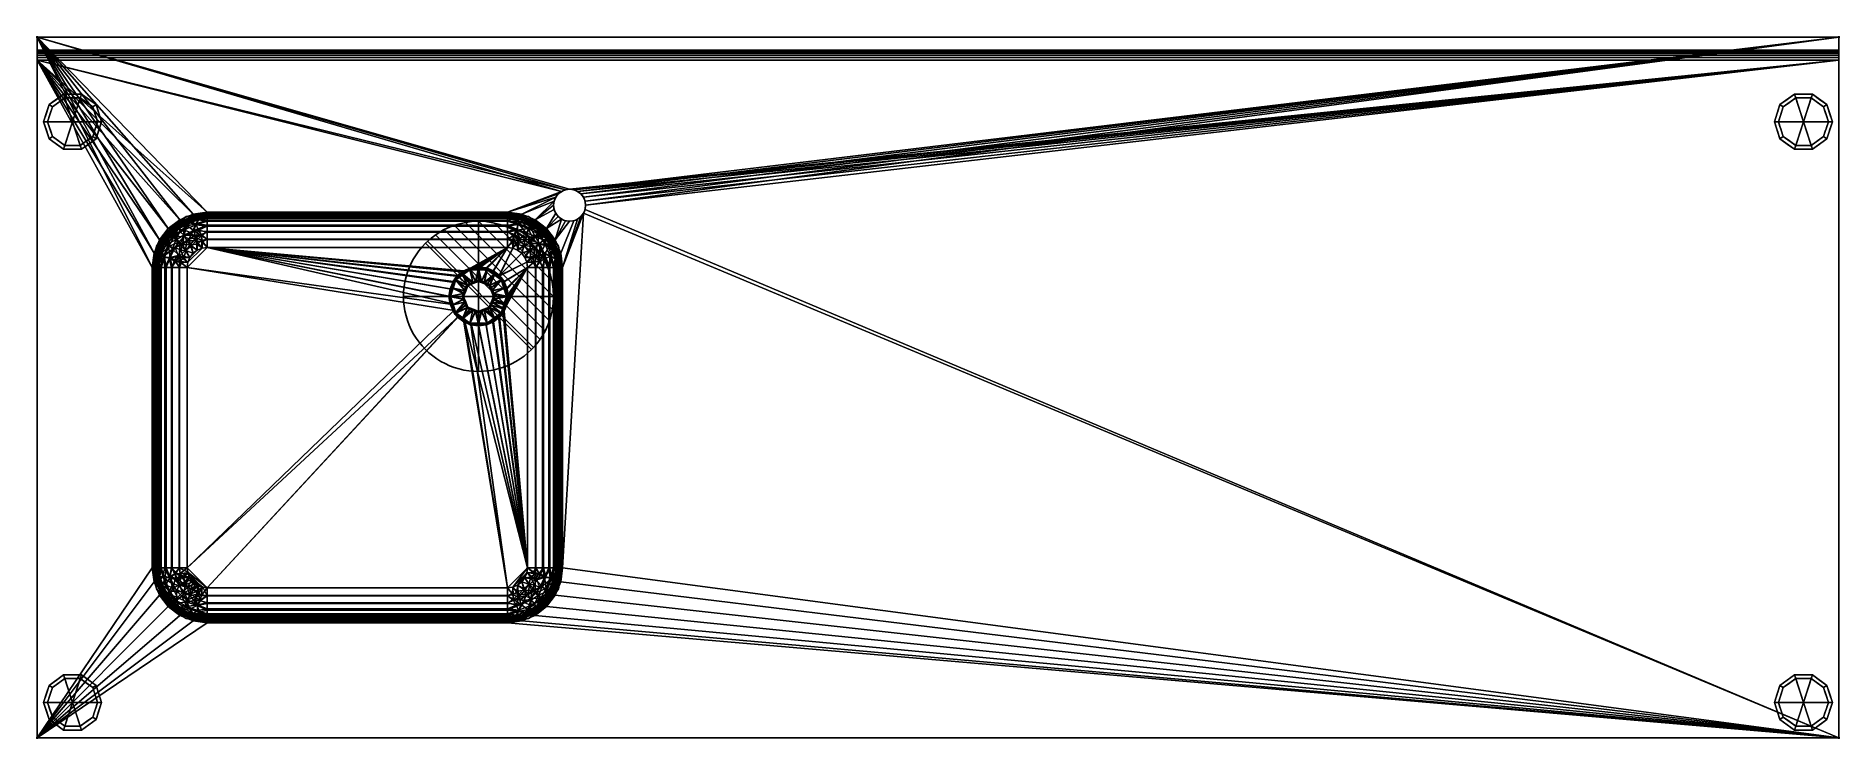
# Model space of a CAD drawing. Header units: millimetres. Extents: x -1 to 1801, y -701 to 1.
import ezdxf

# ---------------------------------------------------------------- set-up
doc = ezdxf.new("R2010")
doc.units = ezdxf.units.MM
doc.header["$PDMODE"] = 34
for name, color, linetype in [('IQ_200_2D', 1, 'Continuous'), ('IQ_200_3D', 1, 'Continuous'), ('IQ_204_2D', 7, 'Continuous'), ('IQ_204_3D', 7, 'Continuous'), ('IQ_CON_DRAIN_INT', 7, 'Continuous'), ('IQ_INS_3D', 3, 'Continuous')]:
    doc.layers.add(name, color=color, linetype=linetype)

# ---------------------------------------------------------------- blocks, each defined once
blk = doc.blocks.new('*X1')
at = {"color": 0}
for p, q in [((313.99, 2209.04), (321.51, 2216.55)), ((314.11, 2207.74), (322.8, 2216.44)), ((314.16, 2210.62), (319.93, 2216.39)), ((314.4, 2206.62), (323.93, 2216.15)), ((314.82, 2205.62), (324.92, 2215.72)), ((315.1, 2212.98), (317.57, 2215.44)), ((315.35, 2204.74), (325.8, 2215.19)), ((315.99, 2203.96), (326.58, 2214.56))]:
    blk.add_line(p, q, dxfattribs=at)
blk = doc.blocks.new('drain')
blk.add_line((-2.121, -2.121), (2.121, 2.121))
at = {"extrusion": (-1, 0, 0)}
blk.add_line((0, 2.121, -2.121), (0, -2.121, 2.121), dxfattribs=at)
at = {"extrusion": (0, -1, 0)}
blk.add_line((-2.121, 0, -2.121), (2.121, 0, 2.121), dxfattribs=at)
for start, end in [(45, 225), (225, 45)]:
    blk.add_arc((0, 0), 3, start, end)
at = {"extrusion": (-1, 0, 0)}
for start, end in [(45, 225), (225, 45)]:
    blk.add_arc((0, 0), 3, start, end, dxfattribs=at)
at = {"extrusion": (0, -1, 0)}
for start, end in [(45, 225), (225, 45)]:
    blk.add_arc((0, 0), 3, start, end, dxfattribs=at)
at = {"xscale": 0.4000000000000909, "yscale": 0.4000000000000909, "zscale": 0.4000000000000909}
blk.add_blockref('*X1', (-128.597, -883.621), dxfattribs=at)
at = {"extrusion": (-1, 0, 0), "xscale": 0.3999999999999773, "yscale": 0.3999999999999773, "zscale": 0.3999999999999773}
blk.add_blockref('*X1', (-128.597, -883.621), dxfattribs=at)
at = {"extrusion": (0, -1, 0), "xscale": 0.4000000000000909, "yscale": 0.4000000000000909, "zscale": 0.4000000000000909}
blk.add_blockref('*X1', (-128.597, -883.621), dxfattribs=at)

msp = doc.modelspace()

# ---------------------------------------------------------------- linework, layer by layer
at = {"layer": 'IQ_200_2D'}
for p, q in [((1800, 0), (0, 0)), ((1800, -700), (1800, 0)), ((0, 0), (0, -700)), ((0, -700), (1800, -700))]:
    msp.add_line(p, q, dxfattribs=at)
at = {"layer": 'IQ_204_2D'}
for p, q in [((1800, -13), (0, -13)), ((470, -180), (170, -180)), ((120, -230), (120, -530)), ((520, -530), (520, -230)), ((170, -580), (470, -580))]:
    msp.add_line(p, q, dxfattribs=at)
for centre, radius in [((532, -168), 16), ((441, -259), 28), ((441, -259), 15)]:
    msp.add_circle(centre, radius, dxfattribs=at)
for centre, start, end in [((170, -230), 90, 180), ((470, -230), 0, 90), ((170, -530), 180, 270), ((470, -530), 270, 0)]:
    msp.add_arc(centre, 50, start, end, dxfattribs=at)
at = {"layer": 'IQ_INS_3D'}
for p in [(0, 0), (1800, 0), (0, -700), (1800, -700)]:
    msp.add_point(p, dxfattribs=at)

# ---------------------------------------------------------------- block references
at = {"layer": 'IQ_CON_DRAIN_INT', "xscale": -25, "yscale": 25, "zscale": 25, "rotation": 1.742606059451645e-11}
msp.add_blockref('drain', (441, -259), dxfattribs=at)

# ---------------------------------------------------------------- meshes
at = {"layer": 'IQ_200_3D', "lineweight": 18}
mesh = msp.add_polyface(dxfattribs=at)
corners = [(0, 0, 850), (0, -700, 850), (1800, -700, 850), (1800, 0, 850), (525, -230, 850), (525, -530, 850), (523.1, -544.2, 850), (517.6, -557.5, 850), (508.9, -568.9, 850), (497.5, -577.6, 850), (484.2, -583.1, 850), (470, -585, 850), (170, -585, 850), (155.8, -583.1, 850), (142.5, -577.6, 850), (131.1, -568.9, 850), (122.4, -557.5, 850), (116.9, -544.2, 850), (115, -530, 850), (115, -230, 850), (116.9, -215.8, 850), (122.4, -202.5, 850), (131.1, -191.1, 850), (142.5, -182.4, 850), (155.8, -176.9, 850), (170, -175, 850), (470, -175, 850), (484.2, -176.9, 850), (497.5, -182.4, 850), (508.9, -191.1, 850), (517.6, -202.5, 850), (523.1, -215.8, 850), (516, -168, 850), (516.5, -163.9, 850), (518.1, -160, 850), (520.7, -156.7, 850), (524, -154.1, 850), (527.9, -152.5, 850), (532, -152, 850), (536.1, -152.5, 850), (540, -154.1, 850), (543.3, -156.7, 850), (545.9, -160, 850), (547.5, -163.9, 850), (548, -168, 850), (547.5, -172.1, 850), (545.9, -176, 850), (543.3, -179.3, 850), (540, -181.9, 850), (536.1, -183.5, 850), (532, -184, 850), (527.9, -183.5, 850), (524, -181.9, 850), (520.7, -179.3, 850), (518.1, -176, 850), (516.5, -172.1, 850)]
mesh.append_faces([[corners[k] for k in face] for face in [(13, 1, 14), (17, 1, 18), (8, 2, 9), (22, 0, 23), (19, 0, 20), (41, 3, 42), (39, 3, 40), (37, 0, 38)]], dxfattribs={"vtx0": -1, "vtx1": -1})
mesh.append_faces([[corners[k] for k in face] for face in [(0, 19, 18, 1), (1, 17, 16), (1, 13, 12), (2, 10, 9), (2, 8, 7), (2, 11, 10), (0, 22, 21), (0, 21, 20), (0, 25, 24), (32, 28, 27, 33), (33, 27, 26, 34), (2, 6, 5), (29, 54, 53), (29, 52, 51, 30), (30, 51, 50), (2, 7, 6), (26, 35, 34), (0, 37, 36), (26, 36, 35), (2, 45, 44, 3), (3, 44, 43), (3, 41, 40)]], dxfattribs={"vtx0": -1, "vtx2": -1})
mesh.append_faces([[corners[k] for k in face] for face in [(36, 26, 25, 0), (5, 46, 45, 2)]], dxfattribs={"vtx0": -1, "vtx2": -1, "vtx3": -1})
mesh.append_faces([[corners[k] for k in face] for face in [(15, 14, 1), (16, 15, 1), (24, 23, 0), (32, 55, 28), (53, 52, 29), (48, 47, 4), (43, 42, 3)]], dxfattribs={"vtx1": -1, "vtx2": -1})
mesh.append_faces([[corners[k] for k in face] for face in [(2, 1, 12, 11), (29, 28, 55, 54), (47, 46, 5, 4), (50, 49, 31, 30), (49, 48, 4, 31), (0, 3, 39, 38)]], dxfattribs={"vtx1": -1, "vtx3": -1})
mesh = msp.add_polyface(dxfattribs=at)
corners = [(0, 0, 850), (1800, 0, 850), (1800, 0, 1000), (0, 0, 1000)]
mesh.append_faces([[corners[k] for k in face] for face in [(3, 2, 1, 0)]])
mesh = msp.add_polyface(dxfattribs=at)
corners = [(0, 0, 1000), (1800, 0, 1000), (1800, -13, 1000), (0, -13, 1000)]
mesh.append_faces([[corners[k] for k in face] for face in [(3, 2, 1, 0)]])
mesh = msp.add_polyface(dxfattribs=at)
corners = [(1800, -13, 1000), (1800, 0, 1000), (1800, 0, 850), (1800, -700, 850), (1800, -700, 900), (1800, -23, 900), (1800, -20.4, 900.3), (1800, -18, 901.3), (1800, -15.9, 902.9), (1800, -14.3, 905), (1800, -13.3, 907.4), (1800, -13, 910)]
mesh.append_faces([[corners[k] for k in face] for face in [(2, 5, 4, 3)]], dxfattribs={"vtx0": -1})
mesh.append_faces([[corners[k] for k in face] for face in [(5, 2, 6), (10, 2, 11)]], dxfattribs={"vtx0": -1, "vtx1": -1})
mesh.append_faces([[corners[k] for k in face] for face in [(2, 10, 9), (2, 9, 8)]], dxfattribs={"vtx0": -1, "vtx2": -1})
mesh.append_faces([[corners[k] for k in face] for face in [(7, 6, 2), (8, 7, 2)]], dxfattribs={"vtx1": -1, "vtx2": -1})
mesh.append_faces([[corners[k] for k in face] for face in [(2, 1, 0, 11)]], dxfattribs={"vtx3": -1})
mesh = msp.add_polyface(dxfattribs=at)
corners = [(0, -13, 1000), (0, -13, 910), (0, -13.3, 907.4), (0, -14.3, 905), (0, -15.9, 902.9), (0, -18, 901.3), (0, -20.4, 900.3), (0, -23, 900), (0, -700, 900), (0, -700, 850), (0, 0, 850), (0, 0, 1000)]
mesh.append_faces([[corners[k] for k in face] for face in [(10, 1, 0, 11)]], dxfattribs={"vtx0": -1})
mesh.append_faces([[corners[k] for k in face] for face in [(4, 10, 5)]], dxfattribs={"vtx0": -1, "vtx1": -1})
mesh.append_faces([[corners[k] for k in face] for face in [(10, 4, 3), (10, 3, 2), (10, 2, 1), (10, 6, 5)]], dxfattribs={"vtx0": -1, "vtx2": -1})
mesh.append_faces([[corners[k] for k in face] for face in [(7, 6, 10)]], dxfattribs={"vtx1": -1, "vtx2": -1})
mesh.append_faces([[corners[k] for k in face] for face in [(10, 9, 8, 7)]], dxfattribs={"vtx3": -1})
mesh = msp.add_polyface(dxfattribs=at)
corners = [(0, -13, 1000), (1800, -13, 1000), (1800, -13, 910), (0, -13, 910)]
mesh.append_faces([[corners[k] for k in face] for face in [(3, 2, 1, 0)]])
mesh = msp.add_polyface(dxfattribs=at)
corners = [(0, -23, 900), (0, -20.4, 900.3), (0, -18, 901.3), (0, -15.9, 902.9), (0, -14.3, 905), (0, -13.3, 907.4), (0, -13, 910), (1800, -13, 910), (1800, -13.3, 907.4), (1800, -14.3, 905), (1800, -15.9, 902.9), (1800, -18, 901.3), (1800, -20.4, 900.3), (1800, -23, 900)]
mesh.append_faces([[corners[k] for k in face] for face in [(12, 1, 0, 13)]], dxfattribs={"vtx0": -1})
mesh.append_faces([[corners[k] for k in face] for face in [(8, 5, 4, 9), (3, 10, 9, 4), (11, 2, 1, 12), (2, 11, 10, 3)]], dxfattribs={"vtx0": -1, "vtx2": -1})
mesh.append_faces([[corners[k] for k in face] for face in [(8, 7, 6, 5)]], dxfattribs={"vtx3": -1})
mesh = msp.add_polyface(dxfattribs=at)
corners = [(0, -700, 900), (0, -23, 900), (1800, -23, 900), (1800, -700, 900), (525, -530, 900), (525, -230, 900), (523.1, -215.8, 900), (517.6, -202.5, 900), (508.9, -191.1, 900), (497.5, -182.4, 900), (484.2, -176.9, 900), (470, -175, 900), (170, -175, 900), (155.8, -176.9, 900), (142.5, -182.4, 900), (131.1, -191.1, 900), (122.4, -202.5, 900), (116.9, -215.8, 900), (115, -230, 900), (115, -530, 900), (116.9, -544.2, 900), (122.4, -557.5, 900), (131.1, -568.9, 900), (142.5, -577.6, 900), (155.8, -583.1, 900), (170, -585, 900), (470, -585, 900), (484.2, -583.1, 900), (497.5, -577.6, 900), (508.9, -568.9, 900), (517.6, -557.5, 900), (523.1, -544.2, 900), (548, -168, 900), (547.5, -163.9, 900), (545.9, -160, 900), (543.3, -156.7, 900), (540, -154.1, 900), (536.1, -152.5, 900), (532, -152, 900), (527.9, -152.5, 900), (524, -154.1, 900), (520.7, -156.7, 900), (518.1, -160, 900), (516.5, -163.9, 900), (516, -168, 900), (516.5, -172.1, 900), (518.1, -176, 900), (520.7, -179.3, 900), (524, -181.9, 900), (527.9, -183.5, 900), (532, -184, 900), (536.1, -183.5, 900), (540, -181.9, 900), (543.3, -179.3, 900), (545.9, -176, 900), (547.5, -172.1, 900)]
mesh.append_faces([[corners[k] for k in face] for face in [(15, 1, 16), (20, 0, 21), (27, 3, 28), (46, 8, 47), (35, 2, 36), (34, 2, 35), (32, 2, 33), (48, 7, 49), (53, 5, 54), (49, 7, 50), (30, 3, 31)]], dxfattribs={"vtx0": -1, "vtx1": -1})
mesh.append_faces([[corners[k] for k in face] for face in [(40, 1, 12, 11), (3, 54, 5, 4)]], dxfattribs={"vtx0": -1, "vtx1": -1, "vtx3": -1})
mesh.append_faces([[corners[k] for k in face] for face in [(1, 17, 16), (1, 15, 14), (9, 44, 43), (8, 46, 45, 9), (9, 45, 44), (9, 43, 42, 10), (41, 11, 10, 42), (0, 20, 19), (0, 23, 22), (3, 30, 29), (3, 29, 28), (0, 25, 24), (25, 0, 3, 26), (2, 38, 37), (11, 41, 40), (1, 40, 39), (2, 34, 33), (47, 8, 7, 48), (50, 7, 6, 51), (51, 6, 5, 52), (3, 4, 31), (5, 53, 52), (3, 55, 54)]], dxfattribs={"vtx0": -1, "vtx2": -1})
mesh.append_faces([[corners[k] for k in face] for face in [(13, 12, 1), (14, 13, 1), (18, 17, 1), (22, 21, 0), (24, 23, 0), (27, 26, 3), (37, 36, 2)]], dxfattribs={"vtx1": -1, "vtx2": -1})
mesh.append_faces([[corners[k] for k in face] for face in [(1, 0, 19, 18), (2, 1, 39, 38), (3, 2, 32, 55)]], dxfattribs={"vtx1": -1, "vtx3": -1})
mesh = msp.add_polyface(dxfattribs=at)
corners = [(35.5, -84.5, 850), (6.5, -84.5, 850), (12, -67.5, 850), (26.5, -56.9, 850), (44.5, -56.9, 850), (59, -67.5, 850), (64.5, -84.5, 850)]
mesh.append_faces([[corners[k] for k in face] for face in [(4, 3, 0)]], dxfattribs={"vtx1": -1, "vtx2": -1})
mesh.append_faces([[corners[k] for k in face] for face in [(6, 5, 4, 0)]], dxfattribs={"vtx2": -1})
mesh.append_faces([[corners[k] for k in face] for face in [(3, 2, 1, 0)]], dxfattribs={"vtx3": -1})
mesh = msp.add_polyface(dxfattribs=at)
corners = [(64.5, -84.5, 850), (59, -67.5, 850), (44.5, -56.9, 850), (26.5, -56.9, 850), (12, -67.5, 850), (6.5, -84.5, 850), (6.5, -84.5, 75), (12, -67.5, 75), (26.5, -56.9, 75), (44.5, -56.9, 75), (59, -67.5, 75), (64.5, -84.5, 75), (9.5, -75.3, 850), (9.3, -76, 75), (19.3, -62.2, 850), (19.3, -62.2, 75), (35.5, -56.9, 850), (35.5, -56.9, 75), (51.7, -62.2, 850), (51.7, -62.2, 75), (61.5, -75.3, 850), (61.7, -76, 75)]
mesh.append_faces([[corners[k] for k in face] for face in [(13, 12, 7), (12, 13, 5)]], dxfattribs={"vtx0": -1, "vtx1": -1})
mesh.append_faces([[corners[k] for k in face] for face in [(3, 8, 15, 14), (14, 15, 7, 4), (2, 9, 17, 16), (1, 10, 19, 18), (9, 2, 18, 19), (10, 1, 20), (8, 3, 16, 17), (21, 20, 0)]], dxfattribs={"vtx0": -1, "vtx2": -1})
mesh.append_faces([[corners[k] for k in face] for face in [(6, 5, 13), (11, 21, 0)]], dxfattribs={"vtx1": -1})
mesh.append_faces([[corners[k] for k in face] for face in [(21, 10, 20), (12, 4, 7)]], dxfattribs={"vtx1": -1, "vtx2": -1})
mesh = msp.add_polyface(dxfattribs=at)
corners = [(64.5, -84.5, 75), (59, -67.5, 75), (44.5, -56.9, 75), (26.5, -56.9, 75), (12, -67.5, 75), (6.5, -84.5, 75), (10.5, -84.5, 75), (15.3, -69.8, 75), (27.8, -60.7, 75), (43.2, -60.7, 75), (55.7, -69.8, 75), (60.5, -84.5, 75)]
mesh.append_faces([[corners[k] for k in face] for face in [(10, 1, 0, 11)]], dxfattribs={"vtx0": -1})
mesh.append_faces([[corners[k] for k in face] for face in [(9, 2, 1, 10)]], dxfattribs={"vtx0": -1, "vtx2": -1})
mesh.append_faces([[corners[k] for k in face] for face in [(5, 4, 7, 6)]], dxfattribs={"vtx1": -1})
mesh.append_faces([[corners[k] for k in face] for face in [(3, 2, 9, 8), (4, 3, 8, 7)]], dxfattribs={"vtx1": -1, "vtx3": -1})
mesh = msp.add_polyface(dxfattribs=at)
corners = [(60.5, -84.5, 75), (55.7, -69.8, 75), (43.2, -60.7, 75), (27.8, -60.7, 75), (15.3, -69.8, 75), (10.5, -84.5, 75), (10.5, -84.5, 0), (15.3, -69.8, 0), (27.8, -60.7, 0), (43.2, -60.7, 0), (55.7, -69.8, 0), (60.5, -84.5, 0), (21.5, -65.3, 75), (21.5, -65.3, 0), (12.9, -77.2, 75), (12.9, -77.2, 0), (35.5, -60.7, 75), (35.5, -60.7, 0), (49.5, -65.3, 0), (49.5, -65.3, 75), (57.4, -75, 0), (58.1, -77.2, 75), (59, -79.7, 0)]
mesh.append_faces([[corners[k] for k in face] for face in [(21, 20, 1), (0, 22, 21), (10, 1, 20)]], dxfattribs={"vtx0": -1, "vtx1": -1})
mesh.append_faces([[corners[k] for k in face] for face in [(4, 7, 15, 14)]], dxfattribs={"vtx0": -1, "vtx2": -1})
mesh.append_faces([[corners[k] for k in face] for face in [(22, 20, 21)]], dxfattribs={"vtx1": -1, "vtx2": -1})
mesh.append_faces([[corners[k] for k in face] for face in [(8, 13, 12, 3), (4, 12, 13, 7), (19, 1, 10, 18), (16, 2, 9, 17), (2, 19, 18, 9), (17, 8, 3, 16)]], dxfattribs={"vtx1": -1, "vtx3": -1})
mesh.append_faces([[corners[k] for k in face] for face in [(6, 5, 14, 15), (0, 11, 22)]], dxfattribs={"vtx2": -1})
mesh = msp.add_polyface(dxfattribs=at)
corners = [(60.5, -84.5, 0), (55.7, -69.8, 0), (43.2, -60.7, 0), (27.8, -60.7, 0), (15.3, -69.8, 0), (10.5, -84.5, 0), (35.5, -84.5, 0)]
mesh.append_faces([[corners[k] for k in face] for face in [(3, 6, 5, 4)]], dxfattribs={"vtx0": -1})
mesh.append_faces([[corners[k] for k in face] for face in [(6, 3, 2)]], dxfattribs={"vtx0": -1, "vtx2": -1})
mesh.append_faces([[corners[k] for k in face] for face in [(0, 6, 2, 1)]], dxfattribs={"vtx1": -1})
mesh = msp.add_polyface(dxfattribs=at)
corners = [(1764.5, -84.5, 850), (1735.5, -84.5, 850), (1741, -67.5, 850), (1755.5, -56.9, 850), (1773.5, -56.9, 850), (1788, -67.5, 850), (1793.5, -84.5, 850)]
mesh.append_faces([[corners[k] for k in face] for face in [(4, 3, 0)]], dxfattribs={"vtx1": -1, "vtx2": -1})
mesh.append_faces([[corners[k] for k in face] for face in [(6, 5, 4, 0)]], dxfattribs={"vtx2": -1})
mesh.append_faces([[corners[k] for k in face] for face in [(3, 2, 1, 0)]], dxfattribs={"vtx3": -1})
mesh = msp.add_polyface(dxfattribs=at)
corners = [(1793.5, -84.5, 850), (1788, -67.5, 850), (1773.5, -56.9, 850), (1755.5, -56.9, 850), (1741, -67.5, 850), (1735.5, -84.5, 850), (1735.5, -84.5, 75), (1741, -67.5, 75), (1755.5, -56.9, 75), (1773.5, -56.9, 75), (1788, -67.5, 75), (1793.5, -84.5, 75), (1738.5, -75.3, 850), (1738.3, -76, 75), (1748.3, -62.2, 850), (1748.3, -62.2, 75), (1764.5, -56.9, 850), (1764.5, -56.9, 75), (1780.7, -62.2, 850), (1780.7, -62.2, 75), (1790.5, -75.3, 850), (1790.7, -76, 75)]
mesh.append_faces([[corners[k] for k in face] for face in [(13, 12, 7), (12, 13, 5)]], dxfattribs={"vtx0": -1, "vtx1": -1})
mesh.append_faces([[corners[k] for k in face] for face in [(3, 8, 15, 14), (14, 15, 7, 4), (2, 9, 17, 16), (1, 10, 19, 18), (9, 2, 18, 19), (10, 1, 20), (8, 3, 16, 17), (21, 20, 0)]], dxfattribs={"vtx0": -1, "vtx2": -1})
mesh.append_faces([[corners[k] for k in face] for face in [(6, 5, 13), (11, 21, 0)]], dxfattribs={"vtx1": -1})
mesh.append_faces([[corners[k] for k in face] for face in [(21, 10, 20), (12, 4, 7)]], dxfattribs={"vtx1": -1, "vtx2": -1})
mesh = msp.add_polyface(dxfattribs=at)
corners = [(1793.5, -84.5, 75), (1788, -67.5, 75), (1773.5, -56.9, 75), (1755.5, -56.9, 75), (1741, -67.5, 75), (1735.5, -84.5, 75), (1739.5, -84.5, 75), (1744.3, -69.8, 75), (1756.8, -60.7, 75), (1772.2, -60.7, 75), (1784.7, -69.8, 75), (1789.5, -84.5, 75)]
mesh.append_faces([[corners[k] for k in face] for face in [(10, 1, 0, 11)]], dxfattribs={"vtx0": -1})
mesh.append_faces([[corners[k] for k in face] for face in [(9, 2, 1, 10)]], dxfattribs={"vtx0": -1, "vtx2": -1})
mesh.append_faces([[corners[k] for k in face] for face in [(5, 4, 7, 6)]], dxfattribs={"vtx1": -1})
mesh.append_faces([[corners[k] for k in face] for face in [(3, 2, 9, 8), (4, 3, 8, 7)]], dxfattribs={"vtx1": -1, "vtx3": -1})
mesh = msp.add_polyface(dxfattribs=at)
corners = [(1789.5, -84.5, 75), (1784.7, -69.8, 75), (1772.2, -60.7, 75), (1756.8, -60.7, 75), (1744.3, -69.8, 75), (1739.5, -84.5, 75), (1739.5, -84.5, 0), (1744.3, -69.8, 0), (1756.8, -60.7, 0), (1772.2, -60.7, 0), (1784.7, -69.8, 0), (1789.5, -84.5, 0), (1750.5, -65.3, 75), (1750.5, -65.3, 0), (1741.9, -77.2, 75), (1741.9, -77.2, 0), (1764.5, -60.7, 75), (1764.5, -60.7, 0), (1778.5, -65.3, 0), (1778.5, -65.3, 75), (1786.4, -75, 0), (1787.1, -77.2, 75), (1788, -79.7, 0)]
mesh.append_faces([[corners[k] for k in face] for face in [(21, 20, 1), (0, 22, 21), (10, 1, 20)]], dxfattribs={"vtx0": -1, "vtx1": -1})
mesh.append_faces([[corners[k] for k in face] for face in [(4, 7, 15, 14)]], dxfattribs={"vtx0": -1, "vtx2": -1})
mesh.append_faces([[corners[k] for k in face] for face in [(22, 20, 21)]], dxfattribs={"vtx1": -1, "vtx2": -1})
mesh.append_faces([[corners[k] for k in face] for face in [(8, 13, 12, 3), (4, 12, 13, 7), (19, 1, 10, 18), (16, 2, 9, 17), (2, 19, 18, 9), (17, 8, 3, 16)]], dxfattribs={"vtx1": -1, "vtx3": -1})
mesh.append_faces([[corners[k] for k in face] for face in [(6, 5, 14, 15), (0, 11, 22)]], dxfattribs={"vtx2": -1})
mesh = msp.add_polyface(dxfattribs=at)
corners = [(1789.5, -84.5, 0), (1784.7, -69.8, 0), (1772.2, -60.7, 0), (1756.8, -60.7, 0), (1744.3, -69.8, 0), (1739.5, -84.5, 0), (1764.5, -84.5, 0)]
mesh.append_faces([[corners[k] for k in face] for face in [(3, 6, 5, 4)]], dxfattribs={"vtx0": -1})
mesh.append_faces([[corners[k] for k in face] for face in [(6, 3, 2)]], dxfattribs={"vtx0": -1, "vtx2": -1})
mesh.append_faces([[corners[k] for k in face] for face in [(0, 6, 2, 1)]], dxfattribs={"vtx1": -1})
mesh = msp.add_polyface(dxfattribs=at)
corners = [(35.5, -84.5, 850), (64.5, -84.5, 850), (59, -101.5, 850), (44.5, -112.1, 850), (26.5, -112.1, 850), (12, -101.5, 850), (6.5, -84.5, 850)]
mesh.append_faces([[corners[k] for k in face] for face in [(3, 0, 4)]], dxfattribs={"vtx0": -1, "vtx1": -1})
mesh.append_faces([[corners[k] for k in face] for face in [(6, 5, 4, 0)]], dxfattribs={"vtx2": -1})
mesh.append_faces([[corners[k] for k in face] for face in [(3, 2, 1, 0)]], dxfattribs={"vtx3": -1})
mesh = msp.add_polyface(dxfattribs=at)
corners = [(6.5, -84.5, 850), (12, -101.5, 850), (26.5, -112.1, 850), (44.5, -112.1, 850), (59, -101.5, 850), (64.5, -84.5, 850), (64.5, -84.5, 75), (59, -101.5, 75), (44.5, -112.1, 75), (26.5, -112.1, 75), (12, -101.5, 75), (6.5, -84.5, 75), (61.5, -93.7, 75), (61.7, -93, 850), (51.7, -106.8, 850), (51.7, -106.8, 75), (35.5, -112.1, 850), (35.5, -112.1, 75), (19.3, -106.8, 850), (19.3, -106.8, 75), (9.5, -93.7, 850), (9.3, -93, 75)]
mesh.append_faces([[corners[k] for k in face] for face in [(12, 4, 7), (20, 10, 1)]], dxfattribs={"vtx0": -1, "vtx1": -1})
mesh.append_faces([[corners[k] for k in face] for face in [(3, 8, 15, 14), (14, 15, 7, 4), (13, 12, 6), (19, 18, 1, 10), (18, 19, 9, 2), (21, 20, 0), (3, 17, 8)]], dxfattribs={"vtx0": -1, "vtx2": -1})
mesh.append_faces([[corners[k] for k in face] for face in [(5, 13, 6)]], dxfattribs={"vtx1": -1})
mesh.append_faces([[corners[k] for k in face] for face in [(13, 4, 12), (21, 10, 20), (16, 2, 9)]], dxfattribs={"vtx1": -1, "vtx2": -1})
mesh.append_faces([[corners[k] for k in face] for face in [(3, 16, 9, 17)]], dxfattribs={"vtx1": -1, "vtx3": -1})
mesh.append_faces([[corners[k] for k in face] for face in [(0, 11, 21)]], dxfattribs={"vtx2": -1})
mesh = msp.add_polyface(dxfattribs=at)
corners = [(6.5, -84.5, 75), (12, -101.5, 75), (26.5, -112.1, 75), (44.5, -112.1, 75), (59, -101.5, 75), (64.5, -84.5, 75), (60.5, -84.5, 75), (55.7, -99.2, 75), (43.2, -108.3, 75), (27.8, -108.3, 75), (15.3, -99.2, 75), (10.5, -84.5, 75)]
mesh.append_faces([[corners[k] for k in face] for face in [(2, 9, 8, 3), (1, 10, 9, 2)]], dxfattribs={"vtx0": -1, "vtx2": -1})
mesh.append_faces([[corners[k] for k in face] for face in [(8, 7, 4, 3)]], dxfattribs={"vtx1": -1, "vtx3": -1})
mesh.append_faces([[corners[k] for k in face] for face in [(0, 11, 10, 1)]], dxfattribs={"vtx2": -1})
mesh.append_faces([[corners[k] for k in face] for face in [(7, 6, 5, 4)]], dxfattribs={"vtx3": -1})
mesh = msp.add_polyface(dxfattribs=at)
corners = [(10.5, -84.5, 75), (15.3, -99.2, 75), (27.8, -108.3, 75), (43.2, -108.3, 75), (55.7, -99.2, 75), (60.5, -84.5, 75), (60.5, -84.5, 0), (55.7, -99.2, 0), (43.2, -108.3, 0), (27.8, -108.3, 0), (15.3, -99.2, 0), (10.5, -84.5, 0), (57.4, -94, 75), (58.1, -91.8, 0), (49.5, -103.7, 0), (49.5, -103.7, 75), (35.5, -108.3, 75), (35.5, -108.3, 0), (21.5, -103.7, 0), (21.5, -103.7, 75), (13.6, -94, 0), (12.9, -91.8, 75), (59, -89.3, 75), (12, -89.3, 0)]
mesh.append_faces([[corners[k] for k in face] for face in [(13, 12, 7), (0, 23, 21), (21, 20, 1), (10, 1, 20)]], dxfattribs={"vtx0": -1, "vtx1": -1})
mesh.append_faces([[corners[k] for k in face] for face in [(22, 13, 6)]], dxfattribs={"vtx0": -1, "vtx2": -1})
mesh.append_faces([[corners[k] for k in face] for face in [(22, 12, 13), (12, 4, 7), (23, 20, 21)]], dxfattribs={"vtx1": -1, "vtx2": -1})
mesh.append_faces([[corners[k] for k in face] for face in [(14, 7, 4, 15), (8, 14, 15, 3), (16, 2, 9, 17), (18, 9, 2, 19), (19, 1, 10, 18), (17, 8, 3, 16)]], dxfattribs={"vtx1": -1, "vtx3": -1})
mesh.append_faces([[corners[k] for k in face] for face in [(6, 5, 22), (0, 11, 23)]], dxfattribs={"vtx2": -1})
mesh = msp.add_polyface(dxfattribs=at)
corners = [(10.5, -84.5, 0), (15.3, -99.2, 0), (27.8, -108.3, 0), (43.2, -108.3, 0), (55.7, -99.2, 0), (60.5, -84.5, 0), (35.5, -84.5, 0)]
mesh.append_faces([[corners[k] for k in face] for face in [(3, 6, 5, 4)]], dxfattribs={"vtx0": -1})
mesh.append_faces([[corners[k] for k in face] for face in [(2, 6, 3)]], dxfattribs={"vtx0": -1, "vtx1": -1})
mesh.append_faces([[corners[k] for k in face] for face in [(0, 6, 2, 1)]], dxfattribs={"vtx1": -1})
mesh = msp.add_polyface(dxfattribs=at)
corners = [(1764.5, -84.5, 850), (1793.5, -84.5, 850), (1788, -101.5, 850), (1773.5, -112.1, 850), (1755.5, -112.1, 850), (1741, -101.5, 850), (1735.5, -84.5, 850)]
mesh.append_faces([[corners[k] for k in face] for face in [(3, 0, 4)]], dxfattribs={"vtx0": -1, "vtx1": -1})
mesh.append_faces([[corners[k] for k in face] for face in [(6, 5, 4, 0)]], dxfattribs={"vtx2": -1})
mesh.append_faces([[corners[k] for k in face] for face in [(3, 2, 1, 0)]], dxfattribs={"vtx3": -1})
mesh = msp.add_polyface(dxfattribs=at)
corners = [(1735.5, -84.5, 850), (1741, -101.5, 850), (1755.5, -112.1, 850), (1773.5, -112.1, 850), (1788, -101.5, 850), (1793.5, -84.5, 850), (1793.5, -84.5, 75), (1788, -101.5, 75), (1773.5, -112.1, 75), (1755.5, -112.1, 75), (1741, -101.5, 75), (1735.5, -84.5, 75), (1790.5, -93.7, 75), (1790.7, -93, 850), (1780.7, -106.8, 850), (1780.7, -106.8, 75), (1764.5, -112.1, 850), (1764.5, -112.1, 75), (1748.3, -106.8, 850), (1748.3, -106.8, 75), (1738.5, -93.7, 850), (1738.3, -93, 75)]
mesh.append_faces([[corners[k] for k in face] for face in [(12, 4, 7), (20, 10, 1)]], dxfattribs={"vtx0": -1, "vtx1": -1})
mesh.append_faces([[corners[k] for k in face] for face in [(3, 8, 15, 14), (14, 15, 7, 4), (13, 12, 6), (19, 18, 1, 10), (18, 19, 9, 2), (21, 20, 0), (3, 17, 8)]], dxfattribs={"vtx0": -1, "vtx2": -1})
mesh.append_faces([[corners[k] for k in face] for face in [(5, 13, 6)]], dxfattribs={"vtx1": -1})
mesh.append_faces([[corners[k] for k in face] for face in [(13, 4, 12), (21, 10, 20), (16, 2, 9)]], dxfattribs={"vtx1": -1, "vtx2": -1})
mesh.append_faces([[corners[k] for k in face] for face in [(3, 16, 9, 17)]], dxfattribs={"vtx1": -1, "vtx3": -1})
mesh.append_faces([[corners[k] for k in face] for face in [(0, 11, 21)]], dxfattribs={"vtx2": -1})
mesh = msp.add_polyface(dxfattribs=at)
corners = [(1735.5, -84.5, 75), (1741, -101.5, 75), (1755.5, -112.1, 75), (1773.5, -112.1, 75), (1788, -101.5, 75), (1793.5, -84.5, 75), (1789.5, -84.5, 75), (1784.7, -99.2, 75), (1772.2, -108.3, 75), (1756.8, -108.3, 75), (1744.3, -99.2, 75), (1739.5, -84.5, 75)]
mesh.append_faces([[corners[k] for k in face] for face in [(2, 9, 8, 3), (1, 10, 9, 2)]], dxfattribs={"vtx0": -1, "vtx2": -1})
mesh.append_faces([[corners[k] for k in face] for face in [(8, 7, 4, 3)]], dxfattribs={"vtx1": -1, "vtx3": -1})
mesh.append_faces([[corners[k] for k in face] for face in [(0, 11, 10, 1)]], dxfattribs={"vtx2": -1})
mesh.append_faces([[corners[k] for k in face] for face in [(7, 6, 5, 4)]], dxfattribs={"vtx3": -1})
mesh = msp.add_polyface(dxfattribs=at)
corners = [(1739.5, -84.5, 75), (1744.3, -99.2, 75), (1756.8, -108.3, 75), (1772.2, -108.3, 75), (1784.7, -99.2, 75), (1789.5, -84.5, 75), (1789.5, -84.5, 0), (1784.7, -99.2, 0), (1772.2, -108.3, 0), (1756.8, -108.3, 0), (1744.3, -99.2, 0), (1739.5, -84.5, 0), (1786.4, -94, 75), (1787.1, -91.8, 0), (1778.5, -103.7, 0), (1778.5, -103.7, 75), (1764.5, -108.3, 75), (1764.5, -108.3, 0), (1750.5, -103.7, 0), (1750.5, -103.7, 75), (1742.6, -94, 0), (1741.9, -91.8, 75), (1788, -89.3, 75), (1741, -89.3, 0)]
mesh.append_faces([[corners[k] for k in face] for face in [(13, 12, 7), (0, 23, 21), (21, 20, 1), (10, 1, 20)]], dxfattribs={"vtx0": -1, "vtx1": -1})
mesh.append_faces([[corners[k] for k in face] for face in [(22, 13, 6)]], dxfattribs={"vtx0": -1, "vtx2": -1})
mesh.append_faces([[corners[k] for k in face] for face in [(22, 12, 13), (12, 4, 7), (23, 20, 21)]], dxfattribs={"vtx1": -1, "vtx2": -1})
mesh.append_faces([[corners[k] for k in face] for face in [(14, 7, 4, 15), (8, 14, 15, 3), (16, 2, 9, 17), (18, 9, 2, 19), (19, 1, 10, 18), (17, 8, 3, 16)]], dxfattribs={"vtx1": -1, "vtx3": -1})
mesh.append_faces([[corners[k] for k in face] for face in [(6, 5, 22), (0, 11, 23)]], dxfattribs={"vtx2": -1})
mesh = msp.add_polyface(dxfattribs=at)
corners = [(1739.5, -84.5, 0), (1744.3, -99.2, 0), (1756.8, -108.3, 0), (1772.2, -108.3, 0), (1784.7, -99.2, 0), (1789.5, -84.5, 0), (1764.5, -84.5, 0)]
mesh.append_faces([[corners[k] for k in face] for face in [(3, 6, 5, 4)]], dxfattribs={"vtx0": -1})
mesh.append_faces([[corners[k] for k in face] for face in [(2, 6, 3)]], dxfattribs={"vtx0": -1, "vtx1": -1})
mesh.append_faces([[corners[k] for k in face] for face in [(0, 6, 2, 1)]], dxfattribs={"vtx1": -1})
mesh = msp.add_polyface(dxfattribs=at)
corners = [(516, -168, 850), (516, -168, 900), (516.5, -163.9, 900), (518.1, -160, 900), (520.7, -156.7, 900), (524, -154.1, 900), (527.9, -152.5, 900), (532, -152, 900), (536.1, -152.5, 900), (540, -154.1, 900), (543.3, -156.7, 900), (545.9, -160, 900), (547.5, -163.9, 900), (548, -168, 900), (548, -168, 850), (547.5, -163.9, 850), (545.9, -160, 850), (543.3, -156.7, 850), (540, -154.1, 850), (536.1, -152.5, 850), (532, -152, 850), (527.9, -152.5, 850), (524, -154.1, 850), (520.7, -156.7, 850), (518.1, -160, 850), (516.5, -163.9, 850)]
mesh.append_faces([[corners[k] for k in face] for face in [(12, 15, 14, 13)]], dxfattribs={"vtx0": -1})
mesh.append_faces([[corners[k] for k in face] for face in [(2, 25, 24, 3), (4, 23, 22, 5), (3, 24, 23, 4), (5, 22, 21, 6), (20, 7, 6, 21), (8, 19, 18, 9), (9, 18, 17, 10), (11, 16, 15, 12), (10, 17, 16, 11), (7, 20, 19, 8)]], dxfattribs={"vtx0": -1, "vtx2": -1})
mesh.append_faces([[corners[k] for k in face] for face in [(1, 0, 25, 2)]], dxfattribs={"vtx2": -1})
mesh = msp.add_polyface(dxfattribs=at)
corners = [(170, -180, 895), (150.9, -183.8, 895), (134.6, -194.6, 895), (123.8, -210.9, 895), (120, -230, 895), (119.8, -230, 896.3), (119.3, -230, 897.5), (118.5, -230, 898.5), (117.5, -230, 899.3), (116.3, -230, 899.8), (115, -230, 900), (119.2, -209, 900), (131.1, -191.1, 900), (149, -179.2, 900), (170, -175, 900), (170, -176.3, 899.8), (170, -177.5, 899.3), (170, -178.5, 898.5), (170, -179.3, 897.5), (170, -179.8, 896.3), (154.9, -181.2, 898), (121.2, -214.9, 898), (161.6, -176.7, 900), (116.7, -221.6, 900), (162.4, -181.5, 895), (121.5, -222.4, 895), (141.9, -187.9, 897.4), (129.1, -199.1, 898.3), (155.7, -179, 899.6), (143.2, -184.7, 899.4), (119, -215.7, 899.6), (123.7, -204.6, 899.5), (129.6, -195.7, 899.6), (125.1, -200, 900), (142.8, -189.2, 895), (129.2, -202.8, 895), (140, -185.1, 900)]
mesh.append_faces([[corners[k] for k in face] for face in [(22, 15, 14)]], dxfattribs={"vtx0": -1})
mesh.append_faces([[corners[k] for k in face] for face in [(24, 20, 1), (2, 27, 3, 35), (34, 26, 2)]], dxfattribs={"vtx0": -1, "vtx1": -1})
mesh.append_faces([[corners[k] for k in face] for face in [(25, 21, 6), (1, 20, 26), (15, 22, 28), (26, 20, 29), (27, 32, 31), (13, 29, 28), (18, 20, 24), (20, 28, 29), (27, 31, 21), (20, 17, 28), (7, 21, 30), (31, 30, 21), (27, 2, 26), (26, 29, 32), (30, 23, 9), (11, 30, 31), (27, 21, 3), (27, 26, 32), (33, 31, 32), (32, 29, 12)]], dxfattribs={"vtx0": -1, "vtx1": -1, "vtx2": -1})
mesh.append_faces([[corners[k] for k in face] for face in [(28, 22, 13), (24, 19, 18), (20, 18, 17), (21, 7, 6), (21, 25, 3), (30, 8, 7), (30, 9, 8), (30, 11, 23), (32, 12, 33), (29, 13, 36)]], dxfattribs={"vtx0": -1, "vtx2": -1})
mesh.append_faces([[corners[k] for k in face] for face in [(17, 16, 28), (16, 15, 28), (34, 1, 26), (6, 5, 25), (36, 12, 29), (33, 11, 31)]], dxfattribs={"vtx1": -1, "vtx2": -1})
mesh.append_faces([[corners[k] for k in face] for face in [(5, 4, 25), (23, 10, 9), (24, 0, 19)]], dxfattribs={"vtx2": -1})
mesh = msp.add_polyface(dxfattribs=at)
corners = [(170, -175, 900), (149, -179.2, 900), (131.1, -191.1, 900), (119.2, -209, 900), (115, -230, 900), (115, -230, 898.5), (119.2, -209, 898.5), (131.1, -191.1, 898.5), (149, -179.2, 898.5), (170, -175, 898.5), (162.1, -176.6, 898.5), (159.5, -177.1, 900), (140, -185.1, 898.5), (140, -185.1, 900), (125.1, -200, 900), (125.1, -200, 898.5), (117.1, -219.5, 898.5), (117.1, -219.5, 900)]
mesh.append_faces([[corners[k] for k in face] for face in [(11, 10, 8)]], dxfattribs={"vtx0": -1, "vtx2": -1})
mesh.append_faces([[corners[k] for k in face] for face in [(9, 10, 0), (4, 17, 16, 5)]], dxfattribs={"vtx1": -1})
mesh.append_faces([[corners[k] for k in face] for face in [(1, 11, 8), (11, 0, 10)]], dxfattribs={"vtx1": -1, "vtx2": -1})
mesh.append_faces([[corners[k] for k in face] for face in [(12, 7, 2, 13), (8, 12, 13, 1), (14, 2, 7, 15), (6, 16, 17, 3), (15, 6, 3, 14)]], dxfattribs={"vtx1": -1, "vtx3": -1})
mesh = msp.add_polyface(dxfattribs=at)
corners = [(118.5, -230, 895), (122.4, -210.3, 895), (133.6, -193.6, 895), (150.3, -182.4, 895), (170, -178.5, 895), (170, -178.4, 895.9), (170, -178, 896.7), (170, -177.5, 897.5), (170, -176.7, 898), (170, -175.9, 898.4), (170, -175, 898.5), (149, -179.2, 898.5), (131.1, -191.1, 898.5), (119.2, -209, 898.5), (115, -230, 898.5), (115.9, -230, 898.4), (116.7, -230, 898), (117.5, -230, 897.5), (118, -230, 896.7), (118.4, -230, 895.9), (154.4, -179.5, 897.8), (119.5, -214.4, 897.8), (157, -181.1, 895), (121.1, -217, 895), (156.2, -177.8, 898.5), (117.8, -216.2, 898.5), (153.4, -180.9, 896.5), (137.7, -188.6, 897.5), (120.9, -213.4, 896.5), (126.7, -200.4, 897.4), (146.2, -183.3, 897.3), (140, -185.1, 898.5), (142.2, -184.2, 898.2), (134.2, -190.1, 898.2), (125.1, -200, 898.5), (122.7, -204.7, 898.2), (128, -201.9, 895), (141.9, -188, 895)]
mesh.append_faces([[corners[k] for k in face] for face in [(22, 5, 4), (25, 15, 14)]], dxfattribs={"vtx0": -1})
mesh.append_faces([[corners[k] for k in face] for face in [(2, 27, 37), (16, 21, 17), (23, 28, 1), (34, 35, 13), (1, 28, 36), (37, 26, 3)]], dxfattribs={"vtx0": -1, "vtx1": -1})
mesh.append_faces([[corners[k] for k in face] for face in [(32, 27, 33), (21, 28, 18), (24, 9, 20), (37, 30, 26), (6, 26, 20), (32, 33, 31), (20, 30, 32), (30, 37, 27), (27, 32, 30), (15, 25, 21), (29, 36, 28), (5, 22, 26), (28, 21, 29), (11, 20, 32), (30, 20, 26), (28, 23, 19), (35, 33, 29), (29, 27, 2), (33, 27, 29), (33, 35, 34), (35, 21, 13), (35, 29, 21)]], dxfattribs={"vtx0": -1, "vtx1": -1, "vtx2": -1})
mesh.append_faces([[corners[k] for k in face] for face in [(20, 9, 8), (20, 8, 7), (26, 22, 3), (28, 19, 18), (21, 25, 13), (29, 2, 36)]], dxfattribs={"vtx0": -1, "vtx2": -1})
mesh.append_faces([[corners[k] for k in face] for face in [(11, 24, 20), (16, 15, 21), (6, 5, 26), (31, 11, 32), (7, 6, 20), (18, 17, 21), (34, 12, 33), (12, 31, 33)]], dxfattribs={"vtx1": -1, "vtx2": -1})
mesh.append_faces([[corners[k] for k in face] for face in [(23, 0, 19), (24, 10, 9)]], dxfattribs={"vtx2": -1})
mesh = msp.add_polyface(dxfattribs=at)
corners = [(115, -230, 850), (115, -230, 900), (116.9, -215.8, 900), (122.4, -202.5, 900), (131.1, -191.1, 900), (142.5, -182.4, 900), (155.8, -176.9, 900), (170, -175, 900), (170, -175, 850), (155.8, -176.9, 850), (142.5, -182.4, 850), (131.1, -191.1, 850), (122.4, -202.5, 850), (116.9, -215.8, 850)]
mesh.append_faces([[corners[k] for k in face] for face in [(13, 2, 1, 0)]], dxfattribs={"vtx0": -1})
mesh.append_faces([[corners[k] for k in face] for face in [(2, 13, 12, 3)]], dxfattribs={"vtx0": -1, "vtx2": -1})
mesh.append_faces([[corners[k] for k in face] for face in [(7, 6, 9, 8)]], dxfattribs={"vtx1": -1})
mesh.append_faces([[corners[k] for k in face] for face in [(4, 3, 12, 11), (6, 5, 10, 9), (11, 10, 5, 4)]], dxfattribs={"vtx1": -1, "vtx3": -1})
mesh = msp.add_polyface(dxfattribs=at)
corners = [(118.5, -230, 730), (122.4, -210.3, 730), (133.6, -193.6, 730), (150.3, -182.4, 730), (170, -178.5, 730), (170, -178.5, 895), (150.3, -182.4, 895), (133.6, -193.6, 895), (122.4, -210.3, 895), (118.5, -230, 895), (160.1, -180.5, 730), (160.1, -180.5, 895), (141.9, -188, 730), (141.9, -188, 895), (121.1, -216.7, 730), (120.5, -220.1, 895), (128, -201.9, 895), (128, -201.9, 730)]
mesh.append_faces([[corners[k] for k in face] for face in [(3, 6, 11, 10), (2, 7, 13, 12), (12, 13, 6, 3), (17, 16, 7, 2), (8, 1, 14), (15, 14, 0), (16, 17, 1, 8)]], dxfattribs={"vtx0": -1, "vtx2": -1})
mesh.append_faces([[corners[k] for k in face] for face in [(4, 10, 11, 5)]], dxfattribs={"vtx1": -1})
mesh.append_faces([[corners[k] for k in face] for face in [(15, 8, 14)]], dxfattribs={"vtx1": -1, "vtx2": -1})
mesh.append_faces([[corners[k] for k in face] for face in [(0, 9, 15)]], dxfattribs={"vtx2": -1})
mesh = msp.add_polyface(dxfattribs=at)
corners = [(170, -178.5, 730), (150.3, -182.4, 730), (133.6, -193.6, 730), (122.4, -210.3, 730), (118.5, -230, 730), (119.6, -230, 721.8), (122.7, -230, 714.2), (127.7, -230, 707.7), (134.2, -230, 702.7), (141.8, -230, 699.6), (150, -230, 698.5), (150.7, -224.8, 698.5), (152.7, -220, 698.5), (155.9, -215.9, 698.5), (160, -212.7, 698.5), (164.8, -210.7, 698.5), (170, -210, 698.5), (170, -201.8, 699.6), (170, -194.2, 702.7), (170, -187.7, 707.7), (170, -182.7, 714.2), (170, -179.6, 721.8), (142.6, -194.3, 710.8), (135.4, -211.7, 705), (149.5, -203.3, 701.6), (124.2, -212.2, 717.9), (152.4, -184.2, 717.9), (156.7, -193.2, 705), (142.3, -218.5, 700.1), (159, -203.4, 699.7), (126.5, -218.7, 710.8), (159, -186.4, 710.8), (148.2, -213.3, 699.4), (131.2, -206.3, 711.5), (132, -197.8, 719.9), (131.8, -221.2, 705), (153.9, -209, 699.2), (159.2, -180.7, 730), (154.7, -181.4, 724), (141.8, -187.7, 723.5), (161.2, -181.1, 719.5), (120.7, -219.2, 730), (121.4, -214.7, 724), (128, -201.9, 730), (125.9, -205.2, 722.7), (121.2, -221.2, 719.3), (163.9, -198.5, 700.9), (165.1, -204.5, 699.1), (138.7, -202.6, 707.1), (142.5, -207.5, 702.6), (146.6, -197.7, 705.6), (138.5, -224.2, 700.9), (144.5, -225.1, 699.1), (157.9, -198, 701.9), (149.9, -188.4, 712.5), (142, -190.3, 716.8), (135.2, -198.3, 713.9), (141.9, -188, 730)]
mesh.append_faces([[corners[k] for k in face] for face in [(14, 29, 15), (11, 28, 12), (3, 42, 41), (43, 44, 3), (15, 47, 16), (9, 52, 10)]], dxfattribs={"vtx0": -1, "vtx1": -1})
mesh.append_faces([[corners[k] for k in face] for face in [(48, 56, 22), (26, 39, 38), (38, 37, 21), (27, 54, 31), (21, 40, 38), (23, 30, 33), (28, 35, 23), (53, 46, 29), (36, 24, 29), (38, 39, 1), (28, 32, 12), (27, 31, 19), (49, 50, 24), (42, 25, 45), (42, 45, 5), (33, 30, 25), (30, 45, 25), (7, 30, 35), (49, 32, 28), (17, 47, 46), (22, 50, 48), (53, 29, 24), (52, 51, 28), (34, 33, 25), (42, 44, 25), (26, 31, 54), (41, 42, 5), (13, 32, 36), (20, 31, 40), (23, 33, 48), (3, 44, 42), (34, 56, 33), (55, 54, 22), (51, 8, 35), (23, 35, 30), (14, 36, 29), (24, 36, 32), (40, 26, 38), (39, 34, 2), (55, 56, 34), (26, 40, 31), (34, 25, 44), (44, 43, 34), (6, 45, 30), (18, 46, 27), (15, 29, 47), (46, 47, 29), (23, 48, 49), (50, 49, 48), (23, 49, 28), (49, 24, 32), (24, 50, 53), (27, 50, 54), (9, 51, 52), (28, 51, 35), (11, 52, 28), (53, 27, 46), (50, 27, 53), (39, 26, 55), (50, 22, 54), (54, 55, 26), (39, 55, 34), (33, 56, 48), (22, 56, 55)]], dxfattribs={"vtx0": -1, "vtx1": -1, "vtx2": -1})
mesh.append_faces([[corners[k] for k in face] for face in [(38, 1, 37), (32, 13, 12), (47, 17, 16), (31, 20, 19), (35, 8, 7), (52, 11, 10), (40, 21, 20), (45, 6, 5)]], dxfattribs={"vtx0": -1, "vtx2": -1})
mesh.append_faces([[corners[k] for k in face] for face in [(9, 8, 51), (18, 17, 46), (19, 18, 27), (14, 13, 36), (7, 6, 30), (43, 2, 34)]], dxfattribs={"vtx1": -1, "vtx2": -1})
mesh.append_faces([[corners[k] for k in face] for face in [(37, 0, 21), (5, 4, 41)]], dxfattribs={"vtx2": -1})
mesh.append_faces([[corners[k] for k in face] for face in [(2, 57, 1, 39)]], dxfattribs={"vtx2": -1, "vtx3": -1})
mesh = msp.add_polyface(dxfattribs=at)
corners = [(120, -230, 895), (123.8, -210.9, 895), (134.6, -194.6, 895), (150.9, -183.8, 895), (170, -180, 895), (170, -180, 730), (150.9, -183.8, 730), (134.6, -194.6, 730), (123.8, -210.9, 730), (120, -230, 730), (160.4, -181.9, 730), (160.4, -181.9, 895), (142.8, -189.2, 730), (142.8, -189.2, 895), (122.5, -217.3, 730), (121.9, -220.4, 895), (129.2, -202.8, 895), (129.2, -202.8, 730)]
mesh.append_faces([[corners[k] for k in face] for face in [(14, 1, 15)]], dxfattribs={"vtx0": -1, "vtx2": -1})
mesh.append_faces([[corners[k] for k in face] for face in [(14, 8, 1), (9, 14, 15)]], dxfattribs={"vtx1": -1, "vtx2": -1})
mesh.append_faces([[corners[k] for k in face] for face in [(6, 10, 11, 3), (7, 12, 13, 2), (12, 6, 3, 13), (17, 7, 2, 16), (16, 1, 8, 17)]], dxfattribs={"vtx1": -1, "vtx3": -1})
mesh.append_faces([[corners[k] for k in face] for face in [(5, 4, 11, 10), (15, 0, 9)]], dxfattribs={"vtx2": -1})
mesh = msp.add_polyface(dxfattribs=at)
corners = [(120, -230, 730), (123.8, -210.9, 730), (134.6, -194.6, 730), (150.9, -183.8, 730), (170, -180, 730), (170, -181, 722.2), (170, -184, 715), (170, -188.8, 708.8), (170, -195, 704), (170, -202.2, 701), (170, -210, 700), (164.8, -210.7, 700), (160, -212.7, 700), (155.9, -215.9, 700), (152.7, -220, 700), (150.7, -224.8, 700), (150, -230, 700), (142.2, -230, 701), (135, -230, 704), (128.8, -230, 708.8), (124, -230, 715), (121, -230, 722.2), (146.7, -199.6, 706.2), (131.3, -209.5, 711.7), (140.9, -218, 702.3), (152.7, -185.5, 718.5), (158.7, -200.6, 702.3), (124.4, -216.1, 718.5), (152.8, -207.6, 701.2), (133, -220.1, 706.2), (131.6, -200.7, 720.2), (159, -187.6, 711.7), (146.7, -192.4, 712.3), (148.7, -213.6, 700.8), (161.3, -192.7, 706.2), (127.3, -220.2, 711.7), (137.8, -210.3, 705.8), (145.4, -207.2, 703.2), (141.1, -191.7, 719.1), (137.2, -198.9, 713.7), (159.6, -182.1, 730), (155.2, -182.8, 724.3), (142.8, -189.2, 730), (138.6, -191.7, 724.8), (146.5, -186.8, 723), (161.4, -182.5, 719.8), (122.1, -219.6, 730), (122.8, -215.2, 724.4), (126.4, -208.3, 721.3), (129.5, -206.6, 716.4), (146.7, -220.4, 700.5), (142.2, -224.1, 701.2), (137.2, -222.6, 703.3), (160.3, -206.7, 700.5), (164.3, -202.8, 701), (164, -197.3, 703.1), (152.1, -201.6, 703.2), (153.8, -195.6, 706), (143.5, -212.8, 702.3), (141.6, -204.5, 706.1), (129.2, -202.8, 730)]
mesh.append_faces([[corners[k] for k in face] for face in [(11, 53, 12), (16, 51, 17), (19, 35, 20), (46, 47, 1), (3, 41, 40), (60, 30, 2), (8, 55, 9)]], dxfattribs={"vtx0": -1, "vtx1": -1})
mesh.append_faces([[corners[k] for k in face] for face in [(36, 29, 24), (44, 38, 25), (31, 32, 57), (28, 53, 26), (41, 45, 5), (31, 25, 32), (28, 26, 56), (41, 25, 45), (54, 9, 55), (31, 45, 25), (40, 41, 5), (47, 46, 21), (7, 31, 34), (32, 25, 38), (51, 50, 24), (11, 54, 53), (33, 13, 28), (24, 29, 52), (47, 27, 48), (44, 43, 38), (52, 51, 24), (48, 27, 49), (28, 37, 33), (19, 29, 35), (39, 38, 30), (23, 29, 36), (23, 27, 35), (60, 48, 30), (31, 57, 34), (22, 59, 37), (14, 33, 50), (58, 37, 36), (8, 34, 55), (57, 56, 26), (20, 35, 27), (23, 35, 29), (39, 23, 59), (37, 56, 22), (33, 37, 58), (36, 37, 59), (32, 38, 39), (32, 39, 22), (23, 39, 49), (3, 44, 41), (38, 43, 30), (43, 44, 42), (41, 44, 25), (6, 45, 31), (1, 47, 48), (27, 47, 21), (30, 48, 49), (30, 49, 39), (23, 49, 27), (58, 24, 50), (50, 51, 15), (51, 52, 17), (52, 29, 18), (12, 53, 28), (26, 53, 54), (26, 54, 55), (26, 55, 34), (28, 56, 37), (22, 56, 57), (22, 57, 32), (34, 57, 26), (33, 58, 50), (24, 58, 36), (36, 59, 23), (59, 22, 39), (30, 43, 2)]], dxfattribs={"vtx0": -1, "vtx1": -1, "vtx2": -1})
mesh.append_faces([[corners[k] for k in face] for face in [(54, 11, 10), (33, 14, 13), (34, 8, 7), (44, 3, 42), (45, 6, 5), (51, 16, 15)]], dxfattribs={"vtx0": -1, "vtx2": -1})
mesh.append_faces([[corners[k] for k in face] for face in [(19, 18, 29), (13, 12, 28), (21, 20, 27), (7, 6, 31), (15, 14, 50), (42, 2, 43), (18, 17, 52), (10, 9, 54), (60, 1, 48)]], dxfattribs={"vtx1": -1, "vtx2": -1})
mesh.append_faces([[corners[k] for k in face] for face in [(5, 4, 40), (46, 0, 21)]], dxfattribs={"vtx2": -1})
mesh = msp.add_polyface(dxfattribs=at)
corners = [(470, -180, 895), (170, -180, 895), (170, -179.8, 896.3), (170, -179.3, 897.5), (170, -178.5, 898.5), (170, -177.5, 899.3), (170, -176.3, 899.8), (170, -175, 900), (470, -175, 900), (470, -176.3, 899.8), (470, -177.5, 899.3), (470, -178.5, 898.5), (470, -179.3, 897.5), (470, -179.8, 896.3)]
mesh.append_faces([[corners[k] for k in face] for face in [(12, 3, 2, 13)]], dxfattribs={"vtx0": -1, "vtx2": -1})
mesh.append_faces([[corners[k] for k in face] for face in [(0, 13, 2, 1)]], dxfattribs={"vtx1": -1})
mesh.append_faces([[corners[k] for k in face] for face in [(4, 3, 12, 11), (10, 9, 6, 5), (5, 4, 11, 10)]], dxfattribs={"vtx1": -1, "vtx3": -1})
mesh.append_faces([[corners[k] for k in face] for face in [(9, 8, 7, 6)]], dxfattribs={"vtx3": -1})
mesh = msp.add_polyface(dxfattribs=at)
corners = [(170, -175, 898.5), (470, -175, 898.5), (470, -175, 900), (170, -175, 900)]
mesh.append_faces([[corners[k] for k in face] for face in [(3, 2, 1, 0)]])
mesh = msp.add_polyface(dxfattribs=at)
corners = [(170, -178.5, 895), (470, -178.5, 895), (470, -178.4, 895.9), (470, -178, 896.7), (470, -177.5, 897.5), (470, -176.7, 898), (470, -175.9, 898.4), (470, -175, 898.5), (170, -175, 898.5), (170, -175.9, 898.4), (170, -176.7, 898), (170, -177.5, 897.5), (170, -178, 896.7), (170, -178.4, 895.9)]
mesh.append_faces([[corners[k] for k in face] for face in [(0, 13, 2, 1)]], dxfattribs={"vtx1": -1})
mesh.append_faces([[corners[k] for k in face] for face in [(10, 9, 6, 5), (11, 10, 5, 4), (13, 12, 3, 2), (4, 3, 12, 11)]], dxfattribs={"vtx1": -1, "vtx3": -1})
mesh.append_faces([[corners[k] for k in face] for face in [(9, 8, 7, 6)]], dxfattribs={"vtx3": -1})
mesh = msp.add_polyface(dxfattribs=at)
corners = [(170, -175, 900), (470, -175, 900), (470, -175, 850), (170, -175, 850)]
mesh.append_faces([[corners[k] for k in face] for face in [(3, 2, 1, 0)]])
mesh = msp.add_polyface(dxfattribs=at)
corners = [(170, -178.5, 730), (470, -178.5, 730), (470, -178.5, 895), (170, -178.5, 895)]
mesh.append_faces([[corners[k] for k in face] for face in [(3, 2, 1, 0)]])
mesh = msp.add_polyface(dxfattribs=at)
corners = [(170, -178.5, 730), (170, -179.6, 721.8), (170, -182.7, 714.2), (170, -187.7, 707.7), (170, -194.2, 702.7), (170, -201.8, 699.6), (170, -210, 698.5), (470, -210, 698.5), (470, -201.8, 699.6), (470, -194.2, 702.7), (470, -187.7, 707.7), (470, -182.7, 714.2), (470, -179.6, 721.8), (470, -178.5, 730)]
mesh.append_faces([[corners[k] for k in face] for face in [(13, 12, 1, 0)]], dxfattribs={"vtx1": -1})
mesh.append_faces([[corners[k] for k in face] for face in [(12, 11, 2, 1), (3, 2, 11, 10), (9, 8, 5, 4), (4, 3, 10, 9)]], dxfattribs={"vtx1": -1, "vtx3": -1})
mesh.append_faces([[corners[k] for k in face] for face in [(8, 7, 6, 5)]], dxfattribs={"vtx3": -1})
mesh = msp.add_polyface(dxfattribs=at)
corners = [(170, -180, 895), (470, -180, 895), (470, -180, 730), (170, -180, 730)]
mesh.append_faces([[corners[k] for k in face] for face in [(3, 2, 1, 0)]])
mesh = msp.add_polyface(dxfattribs=at)
corners = [(170, -210, 700), (170, -202.2, 701), (170, -195, 704), (170, -188.8, 708.8), (170, -184, 715), (170, -181, 722.2), (170, -180, 730), (470, -180, 730), (470, -181, 722.2), (470, -184, 715), (470, -188.8, 708.8), (470, -195, 704), (470, -202.2, 701), (470, -210, 700)]
mesh.append_faces([[corners[k] for k in face] for face in [(6, 5, 8, 7)]], dxfattribs={"vtx1": -1})
mesh.append_faces([[corners[k] for k in face] for face in [(2, 1, 12, 11), (3, 2, 11, 10), (5, 4, 9, 8), (10, 9, 4, 3)]], dxfattribs={"vtx1": -1, "vtx3": -1})
mesh.append_faces([[corners[k] for k in face] for face in [(1, 0, 13, 12)]], dxfattribs={"vtx3": -1})
mesh = msp.add_polyface(dxfattribs=at)
corners = [(520, -230, 895), (516.2, -210.9, 895), (505.4, -194.6, 895), (489.1, -183.8, 895), (470, -180, 895), (470, -179.8, 896.3), (470, -179.3, 897.5), (470, -178.5, 898.5), (470, -177.5, 899.3), (470, -176.3, 899.8), (470, -175, 900), (491, -179.2, 900), (508.9, -191.1, 900), (520.8, -209, 900), (525, -230, 900), (523.7, -230, 899.8), (522.5, -230, 899.3), (521.5, -230, 898.5), (520.7, -230, 897.5), (520.2, -230, 896.3), (518.8, -214.9, 898), (485.1, -181.2, 898), (523.3, -221.6, 900), (478.4, -176.7, 900), (518.5, -222.4, 895), (477.6, -181.5, 895), (512.1, -201.9, 897.4), (500.9, -189.1, 898.3), (521, -215.7, 899.6), (515.3, -203.2, 899.4), (484.3, -179, 899.6), (495.4, -183.7, 899.5), (504.3, -189.6, 899.6), (500, -185.1, 900), (510.8, -202.8, 895), (497.2, -189.2, 895), (514.9, -200, 900)]
mesh.append_faces([[corners[k] for k in face] for face in [(22, 15, 14)]], dxfattribs={"vtx0": -1})
mesh.append_faces([[corners[k] for k in face] for face in [(24, 20, 1), (35, 27, 3), (34, 26, 2)]], dxfattribs={"vtx0": -1, "vtx1": -1})
mesh.append_faces([[corners[k] for k in face] for face in [(25, 21, 6), (1, 20, 26), (15, 22, 28), (26, 20, 29), (27, 32, 31), (13, 29, 28), (18, 20, 24), (20, 28, 29), (27, 31, 21), (20, 17, 28), (7, 21, 30), (31, 30, 21), (27, 2, 26), (26, 29, 32), (30, 23, 9), (11, 30, 31), (27, 21, 3), (27, 26, 32), (33, 31, 32), (32, 29, 12)]], dxfattribs={"vtx0": -1, "vtx1": -1, "vtx2": -1})
mesh.append_faces([[corners[k] for k in face] for face in [(28, 22, 13), (24, 19, 18), (20, 18, 17), (21, 7, 6), (21, 25, 3), (30, 8, 7), (30, 9, 8), (30, 11, 23), (32, 12, 33), (29, 13, 36)]], dxfattribs={"vtx0": -1, "vtx2": -1})
mesh.append_faces([[corners[k] for k in face] for face in [(17, 16, 28), (16, 15, 28), (34, 1, 26), (6, 5, 25), (36, 12, 29), (33, 11, 31), (35, 2, 27)]], dxfattribs={"vtx1": -1, "vtx2": -1})
mesh.append_faces([[corners[k] for k in face] for face in [(5, 4, 25), (23, 10, 9), (24, 0, 19)]], dxfattribs={"vtx2": -1})
mesh = msp.add_polyface(dxfattribs=at)
corners = [(525, -230, 898.5), (525, -230, 900), (520.8, -209, 900), (508.9, -191.1, 900), (491, -179.2, 900), (470, -175, 900), (470, -175, 898.5), (491, -179.2, 898.5), (508.9, -191.1, 898.5), (520.8, -209, 898.5), (523.4, -222.1, 898.5), (522.9, -219.5, 900), (514.9, -200, 898.5), (514.9, -200, 900), (500, -185.1, 900), (500, -185.1, 898.5), (480.5, -177.1, 898.5), (480.5, -177.1, 900)]
mesh.append_faces([[corners[k] for k in face] for face in [(11, 10, 9)]], dxfattribs={"vtx0": -1, "vtx2": -1})
mesh.append_faces([[corners[k] for k in face] for face in [(0, 10, 1), (5, 17, 16, 6)]], dxfattribs={"vtx1": -1})
mesh.append_faces([[corners[k] for k in face] for face in [(2, 11, 9), (11, 1, 10)]], dxfattribs={"vtx1": -1, "vtx2": -1})
mesh.append_faces([[corners[k] for k in face] for face in [(12, 8, 3, 13), (9, 12, 13, 2), (14, 3, 8, 15), (7, 16, 17, 4), (15, 7, 4, 14)]], dxfattribs={"vtx1": -1, "vtx3": -1})
mesh = msp.add_polyface(dxfattribs=at)
corners = [(470, -178.5, 895), (489.7, -182.4, 895), (506.4, -193.6, 895), (517.6, -210.3, 895), (521.5, -230, 895), (521.6, -230, 895.9), (522, -230, 896.7), (522.5, -230, 897.5), (523.3, -230, 898), (524.1, -230, 898.4), (525, -230, 898.5), (520.8, -209, 898.5), (508.9, -191.1, 898.5), (491, -179.2, 898.5), (470, -175, 898.5), (470, -175.9, 898.4), (470, -176.7, 898), (470, -177.5, 897.5), (470, -178, 896.7), (470, -178.4, 895.9), (520.5, -214.4, 897.8), (485.6, -179.5, 897.8), (518.9, -217, 895), (483, -181.1, 895), (522.2, -216.2, 898.5), (483.8, -177.8, 898.5), (519.1, -213.4, 896.5), (511.4, -197.7, 897.5), (486.6, -180.9, 896.5), (499.6, -186.7, 897.4), (516.7, -206.2, 897.3), (514.9, -200, 898.5), (515.8, -202.2, 898.2), (509.9, -194.2, 898.2), (500, -185.1, 898.5), (495.3, -182.7, 898.2), (498.1, -188, 895), (512, -201.9, 895)]
mesh.append_faces([[corners[k] for k in face] for face in [(22, 5, 4), (25, 15, 14)]], dxfattribs={"vtx0": -1})
mesh.append_faces([[corners[k] for k in face] for face in [(2, 27, 37), (16, 21, 17), (23, 28, 1), (34, 35, 13), (1, 28, 36), (37, 26, 3)]], dxfattribs={"vtx0": -1, "vtx1": -1})
mesh.append_faces([[corners[k] for k in face] for face in [(32, 27, 33), (21, 28, 18), (24, 9, 20), (37, 30, 26), (6, 26, 20), (32, 33, 31), (20, 30, 32), (30, 37, 27), (27, 32, 30), (15, 25, 21), (29, 36, 28), (5, 22, 26), (28, 21, 29), (11, 20, 32), (30, 20, 26), (28, 23, 19), (35, 33, 29), (29, 27, 2), (33, 27, 29), (33, 35, 34), (35, 21, 13), (35, 29, 21)]], dxfattribs={"vtx0": -1, "vtx1": -1, "vtx2": -1})
mesh.append_faces([[corners[k] for k in face] for face in [(20, 9, 8), (20, 8, 7), (26, 22, 3), (28, 19, 18), (21, 25, 13), (29, 2, 36)]], dxfattribs={"vtx0": -1, "vtx2": -1})
mesh.append_faces([[corners[k] for k in face] for face in [(11, 24, 20), (16, 15, 21), (6, 5, 26), (31, 11, 32), (7, 6, 20), (18, 17, 21), (34, 12, 33), (12, 31, 33)]], dxfattribs={"vtx1": -1, "vtx2": -1})
mesh.append_faces([[corners[k] for k in face] for face in [(23, 0, 19), (24, 10, 9)]], dxfattribs={"vtx2": -1})
mesh = msp.add_polyface(dxfattribs=at)
corners = [(525, -230, 900), (525, -230, 850), (523.1, -215.8, 850), (517.6, -202.5, 850), (508.9, -191.1, 850), (497.5, -182.4, 850), (484.2, -176.9, 850), (470, -175, 850), (470, -175, 900), (484.2, -176.9, 900), (497.5, -182.4, 900), (508.9, -191.1, 900), (517.6, -202.5, 900), (523.1, -215.8, 900)]
mesh.append_faces([[corners[k] for k in face] for face in [(0, 13, 2, 1)]], dxfattribs={"vtx1": -1})
mesh.append_faces([[corners[k] for k in face] for face in [(10, 9, 6, 5), (5, 4, 11, 10), (13, 12, 3, 2), (4, 3, 12, 11)]], dxfattribs={"vtx1": -1, "vtx3": -1})
mesh.append_faces([[corners[k] for k in face] for face in [(8, 7, 6, 9)]], dxfattribs={"vtx2": -1})
mesh = msp.add_polyface(dxfattribs=at)
corners = [(521.5, -230, 730), (521.5, -230, 895), (517.6, -210.3, 895), (506.4, -193.6, 895), (489.7, -182.4, 895), (470, -178.5, 895), (470, -178.5, 730), (489.7, -182.4, 730), (506.4, -193.6, 730), (517.6, -210.3, 730), (519.5, -220.1, 730), (519.5, -220.1, 895), (512, -201.9, 730), (512, -201.9, 895), (483.3, -181.1, 730), (479.9, -180.5, 895), (498.1, -188, 895), (498.1, -188, 730)]
mesh.append_faces([[corners[k] for k in face] for face in [(9, 2, 11, 10), (8, 3, 13, 12), (12, 13, 2, 9), (17, 16, 3, 8), (4, 7, 14), (15, 14, 6), (16, 17, 7, 4)]], dxfattribs={"vtx0": -1, "vtx2": -1})
mesh.append_faces([[corners[k] for k in face] for face in [(0, 10, 11, 1)]], dxfattribs={"vtx1": -1})
mesh.append_faces([[corners[k] for k in face] for face in [(15, 4, 14)]], dxfattribs={"vtx1": -1, "vtx2": -1})
mesh.append_faces([[corners[k] for k in face] for face in [(6, 5, 15)]], dxfattribs={"vtx2": -1})
mesh = msp.add_polyface(dxfattribs=at)
corners = [(490, -230, 698.5), (498.2, -230, 699.6), (505.8, -230, 702.7), (512.3, -230, 707.7), (517.3, -230, 714.2), (520.4, -230, 721.8), (521.5, -230, 730), (517.6, -210.3, 730), (506.4, -193.6, 730), (489.7, -182.4, 730), (470, -178.5, 730), (470, -179.6, 721.8), (470, -182.7, 714.2), (470, -187.7, 707.7), (470, -194.2, 702.7), (470, -201.8, 699.6), (470, -210, 698.5), (475.2, -210.7, 698.5), (480, -212.7, 698.5), (484.1, -215.9, 698.5), (487.3, -220, 698.5), (489.3, -224.8, 698.5), (505.7, -202.6, 710.8), (488.3, -195.4, 705), (496.7, -209.5, 701.6), (487.8, -184.2, 717.9), (515.8, -212.4, 717.9), (506.8, -216.7, 705), (481.5, -202.3, 700.1), (496.6, -219, 699.7), (481.3, -186.5, 710.8), (513.6, -219, 710.8), (486.7, -208.2, 699.4), (493.7, -191.2, 711.5), (502.2, -192, 719.9), (478.8, -191.8, 705), (491, -213.9, 699.2), (519.3, -219.2, 730), (518.6, -214.7, 724), (512.3, -201.8, 723.5), (518.9, -221.2, 719.5), (480.8, -180.7, 730), (485.3, -181.4, 724), (498.1, -188, 730), (494.8, -185.9, 722.7), (478.8, -181.2, 719.3), (501.5, -223.9, 700.9), (495.5, -225.1, 699.1), (497.4, -198.7, 707.1), (492.5, -202.5, 702.6), (502.3, -206.6, 705.6), (475.8, -198.5, 700.9), (474.9, -204.5, 699.1), (502, -217.9, 701.9), (511.6, -209.9, 712.5), (509.7, -202, 716.8), (501.7, -195.2, 713.9), (512, -201.9, 730)]
mesh.append_faces([[corners[k] for k in face] for face in [(20, 29, 21), (17, 28, 18), (9, 42, 41), (43, 44, 9), (21, 47, 0), (15, 52, 16)]], dxfattribs={"vtx0": -1, "vtx1": -1})
mesh.append_faces([[corners[k] for k in face] for face in [(48, 56, 22), (26, 39, 38), (38, 37, 5), (27, 54, 31), (5, 40, 38), (23, 30, 33), (28, 35, 23), (53, 46, 29), (36, 24, 29), (38, 39, 7), (28, 32, 18), (27, 31, 3), (49, 50, 24), (42, 25, 45), (42, 45, 11), (33, 30, 25), (30, 45, 25), (13, 30, 35), (49, 32, 28), (1, 47, 46), (22, 50, 48), (53, 29, 24), (52, 51, 28), (34, 33, 25), (42, 44, 25), (26, 31, 54), (41, 42, 11), (19, 32, 36), (4, 31, 40), (23, 33, 48), (9, 44, 42), (34, 56, 33), (55, 54, 22), (51, 14, 35), (23, 35, 30), (20, 36, 29), (24, 36, 32), (40, 26, 38), (39, 34, 8), (55, 56, 34), (26, 40, 31), (34, 25, 44), (44, 43, 34), (12, 45, 30), (2, 46, 27), (21, 29, 47), (46, 47, 29), (23, 48, 49), (50, 49, 48), (23, 49, 28), (49, 24, 32), (24, 50, 53), (27, 50, 54), (15, 51, 52), (28, 51, 35), (17, 52, 28), (53, 27, 46), (50, 27, 53), (39, 26, 55), (50, 22, 54), (54, 55, 26), (39, 55, 34), (33, 56, 48), (22, 56, 55)]], dxfattribs={"vtx0": -1, "vtx1": -1, "vtx2": -1})
mesh.append_faces([[corners[k] for k in face] for face in [(38, 7, 37), (32, 19, 18), (47, 1, 0), (31, 4, 3), (35, 14, 13), (52, 17, 16), (40, 5, 4), (45, 12, 11), (39, 8, 57)]], dxfattribs={"vtx0": -1, "vtx2": -1})
mesh.append_faces([[corners[k] for k in face] for face in [(15, 14, 51), (2, 1, 46), (3, 2, 27), (20, 19, 36), (13, 12, 30), (57, 7, 39), (43, 8, 34)]], dxfattribs={"vtx1": -1, "vtx2": -1})
mesh.append_faces([[corners[k] for k in face] for face in [(37, 6, 5), (11, 10, 41)]], dxfattribs={"vtx2": -1})
mesh = msp.add_polyface(dxfattribs=at)
corners = [(520, -230, 895), (520, -230, 730), (516.2, -210.9, 730), (505.4, -194.6, 730), (489.1, -183.8, 730), (470, -180, 730), (470, -180, 895), (489.1, -183.8, 895), (505.4, -194.6, 895), (516.2, -210.9, 895), (518.1, -220.4, 730), (518.1, -220.4, 895), (510.8, -202.8, 730), (510.8, -202.8, 895), (482.7, -182.5, 730), (479.6, -181.9, 895), (497.2, -189.2, 895), (497.2, -189.2, 730)]
mesh.append_faces([[corners[k] for k in face] for face in [(14, 7, 15)]], dxfattribs={"vtx0": -1, "vtx2": -1})
mesh.append_faces([[corners[k] for k in face] for face in [(14, 4, 7), (5, 14, 15)]], dxfattribs={"vtx1": -1, "vtx2": -1})
mesh.append_faces([[corners[k] for k in face] for face in [(2, 10, 11, 9), (3, 12, 13, 8), (12, 2, 9, 13), (17, 3, 8, 16), (16, 7, 4, 17)]], dxfattribs={"vtx1": -1, "vtx3": -1})
mesh.append_faces([[corners[k] for k in face] for face in [(1, 0, 11, 10), (15, 6, 5)]], dxfattribs={"vtx2": -1})
mesh = msp.add_polyface(dxfattribs=at)
corners = [(520, -230, 730), (519, -230, 722.2), (516, -230, 715), (511.2, -230, 708.8), (505, -230, 704), (497.8, -230, 701), (490, -230, 700), (489.3, -224.8, 700), (487.3, -220, 700), (484.1, -215.9, 700), (480, -212.7, 700), (475.2, -210.7, 700), (470, -210, 700), (470, -202.2, 701), (470, -195, 704), (470, -188.8, 708.8), (470, -184, 715), (470, -181, 722.2), (470, -180, 730), (489.1, -183.8, 730), (505.4, -194.6, 730), (516.2, -210.9, 730), (500.4, -206.7, 706.2), (490.5, -191.3, 711.7), (482, -200.9, 702.3), (514.5, -212.7, 718.5), (499.4, -218.7, 702.3), (483.9, -184.4, 718.5), (492.4, -212.8, 701.2), (479.9, -193, 706.2), (499.3, -191.6, 720.2), (512.4, -219, 711.7), (507.6, -206.7, 712.3), (486.4, -208.7, 700.8), (507.3, -221.3, 706.2), (479.8, -187.3, 711.7), (489.7, -197.8, 705.8), (492.8, -205.4, 703.2), (508.3, -201.1, 719.1), (501.1, -197.2, 713.7), (517.9, -219.6, 730), (517.2, -215.2, 724.3), (510.8, -202.8, 730), (508.3, -198.6, 724.8), (513.2, -206.5, 723), (517.5, -221.4, 719.8), (480.4, -182.1, 730), (484.8, -182.8, 724.4), (491.7, -186.4, 721.3), (493.4, -189.5, 716.4), (479.6, -206.7, 700.5), (475.9, -202.2, 701.2), (477.4, -197.2, 703.3), (493.3, -220.3, 700.5), (497.2, -224.3, 701), (502.7, -224, 703.1), (498.4, -212.1, 703.2), (504.4, -213.8, 706), (487.2, -203.5, 702.3), (495.5, -201.6, 706.1), (497.2, -189.2, 730)]
mesh.append_faces([[corners[k] for k in face] for face in [(7, 53, 8), (12, 51, 13), (15, 35, 16), (46, 47, 19), (21, 41, 40), (60, 30, 20), (4, 55, 5)]], dxfattribs={"vtx0": -1, "vtx1": -1})
mesh.append_faces([[corners[k] for k in face] for face in [(36, 29, 24), (44, 38, 25), (31, 32, 57), (28, 53, 26), (41, 45, 1), (31, 25, 32), (28, 26, 56), (41, 25, 45), (54, 5, 55), (31, 45, 25), (40, 41, 1), (47, 46, 17), (3, 31, 34), (32, 25, 38), (51, 50, 24), (7, 54, 53), (33, 9, 28), (24, 29, 52), (47, 27, 48), (44, 43, 38), (52, 51, 24), (48, 27, 49), (28, 37, 33), (15, 29, 35), (39, 38, 30), (23, 29, 36), (23, 27, 35), (60, 48, 30), (31, 57, 34), (22, 59, 37), (10, 33, 50), (58, 37, 36), (4, 34, 55), (57, 56, 26), (16, 35, 27), (23, 35, 29), (39, 23, 59), (37, 56, 22), (33, 37, 58), (36, 37, 59), (32, 38, 39), (32, 39, 22), (23, 39, 49), (21, 44, 41), (38, 43, 30), (43, 44, 42), (41, 44, 25), (2, 45, 31), (19, 47, 48), (27, 47, 17), (30, 48, 49), (30, 49, 39), (23, 49, 27), (58, 24, 50), (50, 51, 11), (51, 52, 13), (52, 29, 14), (8, 53, 28), (26, 53, 54), (26, 54, 55), (26, 55, 34), (28, 56, 37), (22, 56, 57), (22, 57, 32), (34, 57, 26), (33, 58, 50), (24, 58, 36), (36, 59, 23), (59, 22, 39), (30, 43, 20)]], dxfattribs={"vtx0": -1, "vtx1": -1, "vtx2": -1})
mesh.append_faces([[corners[k] for k in face] for face in [(54, 7, 6), (33, 10, 9), (34, 4, 3), (44, 21, 42), (45, 2, 1), (51, 12, 11)]], dxfattribs={"vtx0": -1, "vtx2": -1})
mesh.append_faces([[corners[k] for k in face] for face in [(15, 14, 29), (9, 8, 28), (17, 16, 27), (3, 2, 31), (11, 10, 50), (42, 20, 43), (14, 13, 52), (6, 5, 54), (60, 19, 48)]], dxfattribs={"vtx1": -1, "vtx2": -1})
mesh.append_faces([[corners[k] for k in face] for face in [(1, 0, 40), (46, 18, 17)]], dxfattribs={"vtx2": -1})
mesh = msp.add_polyface(dxfattribs=at)
corners = [(516, -168, 900), (516, -168, 850), (516.5, -172.1, 850), (518.1, -176, 850), (520.7, -179.3, 850), (524, -181.9, 850), (527.9, -183.5, 850), (532, -184, 850), (536.1, -183.5, 850), (540, -181.9, 850), (543.3, -179.3, 850), (545.9, -176, 850), (547.5, -172.1, 850), (548, -168, 850), (548, -168, 900), (547.5, -172.1, 900), (545.9, -176, 900), (543.3, -179.3, 900), (540, -181.9, 900), (536.1, -183.5, 900), (532, -184, 900), (527.9, -183.5, 900), (524, -181.9, 900), (520.7, -179.3, 900), (518.1, -176, 900), (516.5, -172.1, 900)]
mesh.append_faces([[corners[k] for k in face] for face in [(25, 2, 1, 0)]], dxfattribs={"vtx0": -1})
mesh.append_faces([[corners[k] for k in face] for face in [(17, 10, 9, 18), (18, 9, 8, 19), (16, 11, 10, 17), (7, 20, 19, 8), (21, 6, 5, 22), (22, 5, 4, 23), (24, 3, 2, 25), (23, 4, 3, 24), (20, 7, 6, 21)]], dxfattribs={"vtx0": -1, "vtx2": -1})
mesh.append_faces([[corners[k] for k in face] for face in [(16, 15, 12, 11)]], dxfattribs={"vtx1": -1, "vtx3": -1})
mesh.append_faces([[corners[k] for k in face] for face in [(15, 14, 13, 12)]], dxfattribs={"vtx3": -1})
mesh = msp.add_polyface(dxfattribs=at)
corners = [(150, -230, 700), (150.7, -224.8, 700), (152.7, -220, 700), (155.9, -215.9, 700), (160, -212.7, 700), (164.8, -210.7, 700), (170, -210, 700), (470, -210, 700), (475.2, -210.7, 700), (480, -212.7, 700), (484.1, -215.9, 700), (487.3, -220, 700), (489.3, -224.8, 700), (490, -230, 700), (490, -530, 700), (489.3, -535.2, 700), (487.3, -540, 700), (484.1, -544.1, 700), (480, -547.3, 700), (475.2, -549.3, 700), (470, -550, 700), (170, -550, 700), (164.8, -549.3, 700), (160, -547.3, 700), (155.9, -544.1, 700), (152.7, -540, 700), (150.7, -535.2, 700), (150, -530, 700), (413, -259, 700), (414, -266.2, 700), (416.8, -273, 700), (421.2, -278.8, 700), (427, -283.2, 700), (433.8, -286, 700), (441, -287, 700), (448.2, -286, 700), (455, -283.2, 700), (460.8, -278.8, 700), (465.2, -273, 700), (468, -266.2, 700), (469, -259, 700), (468, -251.8, 700), (465.2, -245, 700), (460.8, -239.2, 700), (455, -234.8, 700), (448.2, -232, 700), (441, -231, 700), (433.8, -232, 700), (427, -234.8, 700), (421.2, -239.2, 700), (416.8, -245, 700), (414, -251.8, 700)]
mesh.append_faces([[corners[k] for k in face] for face in [(15, 18, 17, 16)]], dxfattribs={"vtx0": -1})
mesh.append_faces([[corners[k] for k in face] for face in [(28, 6, 29), (36, 14, 37), (48, 6, 49), (10, 43, 12, 11), (39, 13, 40)]], dxfattribs={"vtx0": -1, "vtx1": -1})
mesh.append_faces([[corners[k] for k in face] for face in [(31, 27, 21)]], dxfattribs={"vtx0": -1, "vtx1": -1, "vtx2": -1})
mesh.append_faces([[corners[k] for k in face] for face in [(31, 21, 20, 32), (14, 19, 18, 15), (14, 36, 35), (14, 35, 34), (14, 34, 33), (6, 51, 50), (6, 50, 49), (6, 48, 47, 7), (5, 1, 0, 6), (4, 2, 1, 5), (7, 45, 44), (13, 42, 41), (13, 41, 40), (12, 43, 42, 13), (7, 46, 45)]], dxfattribs={"vtx0": -1, "vtx2": -1})
mesh.append_faces([[corners[k] for k in face] for face in [(0, 30, 29, 6), (32, 20, 19, 14)]], dxfattribs={"vtx0": -1, "vtx2": -1, "vtx3": -1})
mesh.append_faces([[corners[k] for k in face] for face in [(33, 32, 14), (38, 37, 14), (47, 46, 7), (28, 51, 6)]], dxfattribs={"vtx1": -1, "vtx2": -1})
mesh.append_faces([[corners[k] for k in face] for face in [(23, 22, 26, 25), (27, 26, 22, 21), (31, 30, 0, 27), (39, 38, 14, 13), (8, 7, 44, 43)]], dxfattribs={"vtx1": -1, "vtx3": -1})
mesh.append_faces([[corners[k] for k in face] for face in [(25, 24, 23), (4, 3, 2)]], dxfattribs={"vtx2": -1})
mesh.append_faces([[corners[k] for k in face] for face in [(10, 9, 8, 43)]], dxfattribs={"vtx2": -1, "vtx3": -1})
mesh = msp.add_polyface(dxfattribs=at)
corners = [(170, -210, 698.5), (164.8, -210.7, 698.5), (160, -212.7, 698.5), (155.9, -215.9, 698.5), (152.7, -220, 698.5), (150.7, -224.8, 698.5), (150, -230, 698.5), (150, -530, 698.5), (150.5, -534.5, 698.5), (152, -538.7, 698.5), (154.4, -542.5, 698.5), (157.5, -545.6, 698.5), (161.3, -548, 698.5), (165.5, -549.5, 698.5), (170, -550, 698.5), (470, -550, 698.5), (475.2, -549.3, 698.5), (480, -547.3, 698.5), (484.1, -544.1, 698.5), (487.3, -540, 698.5), (489.3, -535.2, 698.5), (490, -530, 698.5), (490, -230, 698.5), (489.3, -224.8, 698.5), (487.3, -220, 698.5), (484.1, -215.9, 698.5), (480, -212.7, 698.5), (475.2, -210.7, 698.5), (470, -210, 698.5), (470.5, -259, 698.5), (469.5, -266.6, 698.5), (466.5, -273.8, 698.5), (461.9, -279.9, 698.5), (455.8, -284.5, 698.5), (448.6, -287.5, 698.5), (441, -288.5, 698.5), (433.4, -287.5, 698.5), (426.2, -284.5, 698.5), (420.1, -279.9, 698.5), (415.5, -273.8, 698.5), (412.5, -266.6, 698.5), (411.5, -259, 698.5), (412.5, -251.4, 698.5), (415.5, -244.2, 698.5), (420.1, -238.1, 698.5), (426.2, -233.5, 698.5), (433.4, -230.5, 698.5), (441, -229.5, 698.5), (448.6, -230.5, 698.5), (455.8, -233.5, 698.5), (461.9, -238.1, 698.5), (466.5, -244.2, 698.5), (469.5, -251.4, 698.5)]
mesh.append_faces([[corners[k] for k in face] for face in [(17, 19, 18)]], dxfattribs={"vtx0": -1})
mesh.append_faces([[corners[k] for k in face] for face in [(44, 0, 45), (41, 0, 42), (23, 50, 25, 24), (48, 28, 49), (7, 14, 8), (33, 21, 34)]], dxfattribs={"vtx0": -1, "vtx1": -1})
mesh.append_faces([[corners[k] for k in face] for face in [(14, 7, 39, 38)]], dxfattribs={"vtx0": -1, "vtx1": -1, "vtx3": -1})
mesh.append_faces([[corners[k] for k in face] for face in [(0, 43, 42), (0, 44, 43), (49, 28, 27, 50), (22, 29, 52), (21, 35, 34), (30, 22, 21, 31), (21, 33, 32), (21, 32, 31), (20, 16, 15, 21), (19, 17, 16, 20), (15, 37, 36)]], dxfattribs={"vtx0": -1, "vtx2": -1})
mesh.append_faces([[corners[k] for k in face] for face in [(15, 36, 35, 21)]], dxfattribs={"vtx0": -1, "vtx2": -1, "vtx3": -1})
mesh.append_faces([[corners[k] for k in face] for face in [(47, 46, 28), (52, 51, 22), (30, 29, 22), (48, 47, 28)]], dxfattribs={"vtx1": -1, "vtx2": -1})
mesh.append_faces([[corners[k] for k in face] for face in [(41, 40, 6, 0)]], dxfattribs={"vtx1": -1, "vtx2": -1, "vtx3": -1})
mesh.append_faces([[corners[k] for k in face] for face in [(2, 1, 5, 4), (6, 5, 1, 0), (0, 28, 46, 45), (51, 50, 23, 22), (40, 39, 7, 6), (15, 14, 38, 37), (14, 13, 9, 8), (13, 12, 10, 9)]], dxfattribs={"vtx1": -1, "vtx3": -1})
mesh.append_faces([[corners[k] for k in face] for face in [(4, 3, 2), (12, 11, 10)]], dxfattribs={"vtx2": -1})
mesh.append_faces([[corners[k] for k in face] for face in [(27, 26, 25, 50)]], dxfattribs={"vtx2": -1, "vtx3": -1})
mesh = msp.add_polyface(dxfattribs=at)
corners = [(120, -230, 895), (120, -530, 895), (119.8, -530, 896.3), (119.3, -530, 897.5), (118.5, -530, 898.5), (117.5, -530, 899.3), (116.3, -530, 899.8), (115, -530, 900), (115, -230, 900), (116.3, -230, 899.8), (117.5, -230, 899.3), (118.5, -230, 898.5), (119.3, -230, 897.5), (119.8, -230, 896.3)]
mesh.append_faces([[corners[k] for k in face] for face in [(12, 3, 2, 13)]], dxfattribs={"vtx0": -1, "vtx2": -1})
mesh.append_faces([[corners[k] for k in face] for face in [(0, 13, 2, 1)]], dxfattribs={"vtx1": -1})
mesh.append_faces([[corners[k] for k in face] for face in [(4, 3, 12, 11), (10, 9, 6, 5), (5, 4, 11, 10)]], dxfattribs={"vtx1": -1, "vtx3": -1})
mesh.append_faces([[corners[k] for k in face] for face in [(9, 8, 7, 6)]], dxfattribs={"vtx3": -1})
mesh = msp.add_polyface(dxfattribs=at)
corners = [(115, -230, 900), (115, -530, 900), (115, -530, 898.5), (115, -230, 898.5)]
mesh.append_faces([[corners[k] for k in face] for face in [(3, 2, 1, 0)]])
mesh = msp.add_polyface(dxfattribs=at)
corners = [(118.5, -530, 895), (118.5, -230, 895), (118.4, -230, 895.9), (118, -230, 896.7), (117.5, -230, 897.5), (116.7, -230, 898), (115.9, -230, 898.4), (115, -230, 898.5), (115, -530, 898.5), (115.9, -530, 898.4), (116.7, -530, 898), (117.5, -530, 897.5), (118, -530, 896.7), (118.4, -530, 895.9)]
mesh.append_faces([[corners[k] for k in face] for face in [(0, 13, 2, 1)]], dxfattribs={"vtx1": -1})
mesh.append_faces([[corners[k] for k in face] for face in [(10, 9, 6, 5), (11, 10, 5, 4), (13, 12, 3, 2), (4, 3, 12, 11)]], dxfattribs={"vtx1": -1, "vtx3": -1})
mesh.append_faces([[corners[k] for k in face] for face in [(9, 8, 7, 6)]], dxfattribs={"vtx3": -1})
mesh = msp.add_polyface(dxfattribs=at)
corners = [(115, -530, 900), (115, -230, 900), (115, -230, 850), (115, -530, 850)]
mesh.append_faces([[corners[k] for k in face] for face in [(3, 2, 1, 0)]])
mesh = msp.add_polyface(dxfattribs=at)
corners = [(118.5, -230, 895), (118.5, -530, 895), (118.5, -530, 730), (118.5, -230, 730)]
mesh.append_faces([[corners[k] for k in face] for face in [(3, 2, 1, 0)]])
mesh = msp.add_polyface(dxfattribs=at)
corners = [(150, -230, 698.5), (141.8, -230, 699.6), (134.2, -230, 702.7), (127.7, -230, 707.7), (122.7, -230, 714.2), (119.6, -230, 721.8), (118.5, -230, 730), (118.5, -530, 730), (119.6, -530, 721.8), (122.7, -530, 714.2), (127.7, -530, 707.7), (134.2, -530, 702.7), (141.8, -530, 699.6), (150, -530, 698.5)]
mesh.append_faces([[corners[k] for k in face] for face in [(6, 5, 8, 7)]], dxfattribs={"vtx1": -1})
mesh.append_faces([[corners[k] for k in face] for face in [(5, 4, 9, 8), (10, 9, 4, 3), (2, 1, 12, 11), (11, 10, 3, 2)]], dxfattribs={"vtx1": -1, "vtx3": -1})
mesh.append_faces([[corners[k] for k in face] for face in [(1, 0, 13, 12)]], dxfattribs={"vtx3": -1})
mesh = msp.add_polyface(dxfattribs=at)
corners = [(120, -230, 730), (120, -530, 730), (120, -530, 895), (120, -230, 895)]
mesh.append_faces([[corners[k] for k in face] for face in [(3, 2, 1, 0)]])
mesh = msp.add_polyface(dxfattribs=at)
corners = [(120, -230, 730), (121, -230, 722.2), (124, -230, 715), (128.8, -230, 708.8), (135, -230, 704), (142.2, -230, 701), (150, -230, 700), (150, -530, 700), (142.2, -530, 701), (135, -530, 704), (128.8, -530, 708.8), (124, -530, 715), (121, -530, 722.2), (120, -530, 730)]
mesh.append_faces([[corners[k] for k in face] for face in [(13, 12, 1, 0)]], dxfattribs={"vtx1": -1})
mesh.append_faces([[corners[k] for k in face] for face in [(9, 8, 5, 4), (10, 9, 4, 3), (12, 11, 2, 1), (3, 2, 11, 10)]], dxfattribs={"vtx1": -1, "vtx3": -1})
mesh.append_faces([[corners[k] for k in face] for face in [(8, 7, 6, 5)]], dxfattribs={"vtx3": -1})
mesh = msp.add_polyface(dxfattribs=at)
corners = [(490, -530, 698.5), (498.2, -530, 699.6), (505.8, -530, 702.7), (512.3, -530, 707.7), (517.3, -530, 714.2), (520.4, -530, 721.8), (521.5, -530, 730), (521.5, -230, 730), (520.4, -230, 721.8), (517.3, -230, 714.2), (512.3, -230, 707.7), (505.8, -230, 702.7), (498.2, -230, 699.6), (490, -230, 698.5)]
mesh.append_faces([[corners[k] for k in face] for face in [(6, 5, 8, 7)]], dxfattribs={"vtx1": -1})
mesh.append_faces([[corners[k] for k in face] for face in [(5, 4, 9, 8), (10, 9, 4, 3), (2, 1, 12, 11), (11, 10, 3, 2)]], dxfattribs={"vtx1": -1, "vtx3": -1})
mesh.append_faces([[corners[k] for k in face] for face in [(1, 0, 13, 12)]], dxfattribs={"vtx3": -1})
mesh = msp.add_polyface(dxfattribs=at)
corners = [(520, -530, 730), (519, -530, 722.2), (516, -530, 715), (511.2, -530, 708.8), (505, -530, 704), (497.8, -530, 701), (490, -530, 700), (490, -230, 700), (497.8, -230, 701), (505, -230, 704), (511.2, -230, 708.8), (516, -230, 715), (519, -230, 722.2), (520, -230, 730)]
mesh.append_faces([[corners[k] for k in face] for face in [(13, 12, 1, 0)]], dxfattribs={"vtx1": -1})
mesh.append_faces([[corners[k] for k in face] for face in [(9, 8, 5, 4), (10, 9, 4, 3), (12, 11, 2, 1), (3, 2, 11, 10)]], dxfattribs={"vtx1": -1, "vtx3": -1})
mesh.append_faces([[corners[k] for k in face] for face in [(8, 7, 6, 5)]], dxfattribs={"vtx3": -1})
mesh = msp.add_polyface(dxfattribs=at)
corners = [(520, -530, 730), (520, -230, 730), (520, -230, 895), (520, -530, 895)]
mesh.append_faces([[corners[k] for k in face] for face in [(3, 2, 1, 0)]])
mesh = msp.add_polyface(dxfattribs=at)
corners = [(520, -530, 895), (520, -230, 895), (520.2, -230, 896.3), (520.7, -230, 897.5), (521.5, -230, 898.5), (522.5, -230, 899.3), (523.7, -230, 899.8), (525, -230, 900), (525, -530, 900), (523.7, -530, 899.8), (522.5, -530, 899.3), (521.5, -530, 898.5), (520.7, -530, 897.5), (520.2, -530, 896.3)]
mesh.append_faces([[corners[k] for k in face] for face in [(12, 3, 2, 13)]], dxfattribs={"vtx0": -1, "vtx2": -1})
mesh.append_faces([[corners[k] for k in face] for face in [(0, 13, 2, 1)]], dxfattribs={"vtx1": -1})
mesh.append_faces([[corners[k] for k in face] for face in [(4, 3, 12, 11), (10, 9, 6, 5), (5, 4, 11, 10)]], dxfattribs={"vtx1": -1, "vtx3": -1})
mesh.append_faces([[corners[k] for k in face] for face in [(9, 8, 7, 6)]], dxfattribs={"vtx3": -1})
mesh = msp.add_polyface(dxfattribs=at)
corners = [(521.5, -530, 895), (521.5, -230, 895), (521.5, -230, 730), (521.5, -530, 730)]
mesh.append_faces([[corners[k] for k in face] for face in [(3, 2, 1, 0)]])
mesh = msp.add_polyface(dxfattribs=at)
corners = [(521.5, -230, 895), (521.5, -530, 895), (521.6, -530, 895.9), (522, -530, 896.7), (522.5, -530, 897.5), (523.3, -530, 898), (524.1, -530, 898.4), (525, -530, 898.5), (525, -230, 898.5), (524.1, -230, 898.4), (523.3, -230, 898), (522.5, -230, 897.5), (522, -230, 896.7), (521.6, -230, 895.9)]
mesh.append_faces([[corners[k] for k in face] for face in [(0, 13, 2, 1)]], dxfattribs={"vtx1": -1})
mesh.append_faces([[corners[k] for k in face] for face in [(10, 9, 6, 5), (11, 10, 5, 4), (13, 12, 3, 2), (4, 3, 12, 11)]], dxfattribs={"vtx1": -1, "vtx3": -1})
mesh.append_faces([[corners[k] for k in face] for face in [(9, 8, 7, 6)]], dxfattribs={"vtx3": -1})
mesh = msp.add_polyface(dxfattribs=at)
corners = [(525, -530, 900), (525, -230, 900), (525, -230, 898.5), (525, -530, 898.5)]
mesh.append_faces([[corners[k] for k in face] for face in [(3, 2, 1, 0)]])
mesh = msp.add_polyface(dxfattribs=at)
corners = [(525, -230, 900), (525, -530, 900), (525, -530, 850), (525, -230, 850)]
mesh.append_faces([[corners[k] for k in face] for face in [(3, 2, 1, 0)]])
mesh = msp.add_polyface(dxfattribs=at)
corners = [(120, -530, 895), (123.8, -549.1, 895), (134.6, -565.4, 895), (150.9, -576.2, 895), (170, -580, 895), (170, -580.2, 896.3), (170, -580.7, 897.5), (170, -581.5, 898.5), (170, -582.5, 899.3), (170, -583.7, 899.8), (170, -585, 900), (149, -580.8, 900), (131.1, -568.9, 900), (119.2, -551, 900), (115, -530, 900), (116.3, -530, 899.8), (117.5, -530, 899.3), (118.5, -530, 898.5), (119.3, -530, 897.5), (119.8, -530, 896.3), (121.2, -545.1, 898), (154.9, -578.8, 898), (116.7, -538.4, 900), (161.6, -583.3, 900), (121.5, -537.6, 895), (162.4, -578.5, 895), (127.9, -558.1, 897.4), (139.1, -570.9, 898.3), (119, -544.3, 899.6), (124.7, -556.8, 899.4), (155.7, -581, 899.6), (144.6, -576.3, 899.5), (135.7, -570.4, 899.6), (140, -574.9, 900), (129.2, -557.2, 895), (142.8, -570.8, 895), (125.1, -560, 900)]
mesh.append_faces([[corners[k] for k in face] for face in [(22, 15, 14)]], dxfattribs={"vtx0": -1})
mesh.append_faces([[corners[k] for k in face] for face in [(24, 20, 1), (35, 27, 3), (34, 26, 2)]], dxfattribs={"vtx0": -1, "vtx1": -1})
mesh.append_faces([[corners[k] for k in face] for face in [(25, 21, 6), (1, 20, 26), (15, 22, 28), (26, 20, 29), (27, 32, 31), (13, 29, 28), (18, 20, 24), (20, 28, 29), (27, 31, 21), (20, 17, 28), (7, 21, 30), (31, 30, 21), (27, 2, 26), (26, 29, 32), (30, 23, 9), (11, 30, 31), (27, 21, 3), (27, 26, 32), (33, 31, 32), (32, 29, 12)]], dxfattribs={"vtx0": -1, "vtx1": -1, "vtx2": -1})
mesh.append_faces([[corners[k] for k in face] for face in [(28, 22, 13), (24, 19, 18), (20, 18, 17), (21, 7, 6), (21, 25, 3), (30, 8, 7), (30, 9, 8), (30, 11, 23), (32, 12, 33), (29, 13, 36)]], dxfattribs={"vtx0": -1, "vtx2": -1})
mesh.append_faces([[corners[k] for k in face] for face in [(17, 16, 28), (16, 15, 28), (34, 1, 26), (6, 5, 25), (36, 12, 29), (33, 11, 31), (35, 2, 27)]], dxfattribs={"vtx1": -1, "vtx2": -1})
mesh.append_faces([[corners[k] for k in face] for face in [(5, 4, 25), (23, 10, 9), (24, 0, 19)]], dxfattribs={"vtx2": -1})
mesh = msp.add_polyface(dxfattribs=at)
corners = [(115, -530, 898.5), (115, -530, 900), (119.2, -551, 900), (131.1, -568.9, 900), (149, -580.8, 900), (170, -585, 900), (170, -585, 898.5), (149, -580.8, 898.5), (131.1, -568.9, 898.5), (119.2, -551, 898.5), (116.6, -537.9, 898.5), (117.1, -540.5, 900), (125.1, -560, 898.5), (125.1, -560, 900), (140, -574.9, 900), (140, -574.9, 898.5), (159.5, -582.9, 898.5), (159.5, -582.9, 900)]
mesh.append_faces([[corners[k] for k in face] for face in [(11, 10, 9)]], dxfattribs={"vtx0": -1, "vtx2": -1})
mesh.append_faces([[corners[k] for k in face] for face in [(0, 10, 1), (5, 17, 16, 6)]], dxfattribs={"vtx1": -1})
mesh.append_faces([[corners[k] for k in face] for face in [(2, 11, 9), (11, 1, 10)]], dxfattribs={"vtx1": -1, "vtx2": -1})
mesh.append_faces([[corners[k] for k in face] for face in [(12, 8, 3, 13), (9, 12, 13, 2), (14, 3, 8, 15), (7, 16, 17, 4), (15, 7, 4, 14)]], dxfattribs={"vtx1": -1, "vtx3": -1})
mesh = msp.add_polyface(dxfattribs=at)
corners = [(170, -581.5, 895), (150.3, -577.6, 895), (133.6, -566.4, 895), (122.4, -549.7, 895), (118.5, -530, 895), (118.4, -530, 895.9), (118, -530, 896.7), (117.5, -530, 897.5), (116.7, -530, 898), (115.9, -530, 898.4), (115, -530, 898.5), (119.2, -551, 898.5), (131.1, -568.9, 898.5), (149, -580.8, 898.5), (170, -585, 898.5), (170, -584.1, 898.4), (170, -583.3, 898), (170, -582.5, 897.5), (170, -582, 896.7), (170, -581.6, 895.9), (119.5, -545.6, 897.8), (154.4, -580.5, 897.8), (121.1, -543, 895), (157, -578.9, 895), (117.8, -543.8, 898.5), (156.2, -582.2, 898.5), (120.9, -546.6, 896.5), (128.6, -562.3, 897.5), (153.4, -579.1, 896.5), (140.4, -573.3, 897.4), (123.3, -553.8, 897.3), (125.1, -560, 898.5), (124.2, -557.8, 898.2), (130.1, -565.8, 898.2), (140, -574.9, 898.5), (144.7, -577.3, 898.2), (141.9, -572, 895), (128, -558.1, 895)]
mesh.append_faces([[corners[k] for k in face] for face in [(22, 5, 4), (25, 15, 14)]], dxfattribs={"vtx0": -1})
mesh.append_faces([[corners[k] for k in face] for face in [(2, 27, 37), (16, 21, 17), (23, 28, 1), (34, 35, 13), (1, 28, 36), (37, 26, 3)]], dxfattribs={"vtx0": -1, "vtx1": -1})
mesh.append_faces([[corners[k] for k in face] for face in [(32, 27, 33), (21, 28, 18), (24, 9, 20), (37, 30, 26), (6, 26, 20), (32, 33, 31), (20, 30, 32), (30, 37, 27), (27, 32, 30), (15, 25, 21), (29, 36, 28), (5, 22, 26), (28, 21, 29), (11, 20, 32), (30, 20, 26), (28, 23, 19), (35, 33, 29), (29, 27, 2), (33, 27, 29), (33, 35, 34), (35, 21, 13), (35, 29, 21)]], dxfattribs={"vtx0": -1, "vtx1": -1, "vtx2": -1})
mesh.append_faces([[corners[k] for k in face] for face in [(20, 9, 8), (20, 8, 7), (26, 22, 3), (28, 19, 18), (21, 25, 13), (29, 2, 36)]], dxfattribs={"vtx0": -1, "vtx2": -1})
mesh.append_faces([[corners[k] for k in face] for face in [(11, 24, 20), (16, 15, 21), (6, 5, 26), (31, 11, 32), (7, 6, 20), (18, 17, 21), (34, 12, 33), (12, 31, 33)]], dxfattribs={"vtx1": -1, "vtx2": -1})
mesh.append_faces([[corners[k] for k in face] for face in [(23, 0, 19), (24, 10, 9)]], dxfattribs={"vtx2": -1})
mesh = msp.add_polyface(dxfattribs=at)
corners = [(170, -585, 850), (170, -585, 900), (155.8, -583.1, 900), (142.5, -577.6, 900), (131.1, -568.9, 900), (122.4, -557.5, 900), (116.9, -544.2, 900), (115, -530, 900), (115, -530, 850), (116.9, -544.2, 850), (122.4, -557.5, 850), (131.1, -568.9, 850), (142.5, -577.6, 850), (155.8, -583.1, 850)]
mesh.append_faces([[corners[k] for k in face] for face in [(13, 2, 1, 0)]], dxfattribs={"vtx0": -1})
mesh.append_faces([[corners[k] for k in face] for face in [(2, 13, 12, 3)]], dxfattribs={"vtx0": -1, "vtx2": -1})
mesh.append_faces([[corners[k] for k in face] for face in [(7, 6, 9, 8)]], dxfattribs={"vtx1": -1})
mesh.append_faces([[corners[k] for k in face] for face in [(4, 3, 12, 11), (6, 5, 10, 9), (11, 10, 5, 4)]], dxfattribs={"vtx1": -1, "vtx3": -1})
mesh = msp.add_polyface(dxfattribs=at)
corners = [(118.5, -530, 730), (118.5, -530, 895), (122.4, -549.7, 895), (133.6, -566.4, 895), (150.3, -577.6, 895), (170, -581.5, 895), (170, -581.5, 730), (150.3, -577.6, 730), (133.6, -566.4, 730), (122.4, -549.7, 730), (120.5, -539.9, 730), (120.5, -539.9, 895), (128, -558.1, 730), (128, -558.1, 895), (156.7, -578.9, 730), (160.1, -579.5, 895), (141.9, -572, 895), (141.9, -572, 730)]
mesh.append_faces([[corners[k] for k in face] for face in [(9, 2, 11, 10), (8, 3, 13, 12), (12, 13, 2, 9), (17, 16, 3, 8), (4, 7, 14), (15, 14, 6), (16, 17, 7, 4)]], dxfattribs={"vtx0": -1, "vtx2": -1})
mesh.append_faces([[corners[k] for k in face] for face in [(0, 10, 11, 1)]], dxfattribs={"vtx1": -1})
mesh.append_faces([[corners[k] for k in face] for face in [(15, 4, 14)]], dxfattribs={"vtx1": -1, "vtx2": -1})
mesh.append_faces([[corners[k] for k in face] for face in [(6, 5, 15)]], dxfattribs={"vtx2": -1})
mesh = msp.add_polyface(dxfattribs=at)
corners = [(150, -530, 698.5), (141.8, -530, 699.6), (134.2, -530, 702.7), (127.7, -530, 707.7), (122.7, -530, 714.2), (119.6, -530, 721.8), (118.5, -530, 730), (122.4, -549.7, 730), (133.6, -566.4, 730), (150.3, -577.6, 730), (170, -581.5, 730), (170, -580.4, 721.8), (170, -577.3, 714.2), (170, -572.3, 707.7), (170, -565.8, 702.7), (170, -558.2, 699.6), (170, -550, 698.5), (165.5, -549.5, 698.5), (161.3, -548, 698.5), (157.5, -545.6, 698.5), (154.4, -542.5, 698.5), (152, -538.7, 698.5), (150.5, -534.5, 698.5), (140.2, -559.8, 707.5), (152.6, -557.6, 701.1), (142.4, -547.4, 701.1), (128.5, -547.3, 710.8), (152.7, -571.5, 710.8), (160.8, -556.3, 699.5), (150.3, -549.7, 699.5), (143.7, -539.2, 699.5), (132.2, -540.2, 705), (122.6, -542.7, 717.9), (130.6, -559.9, 718.8), (159.8, -567.8, 705), (157.3, -577.4, 717.9), (142.5, -570.7, 718), (156.2, -552, 699.1), (148, -543.8, 699.1), (135.6, -550.2, 705.6), (149.8, -564.4, 705.6), (120.7, -540.8, 730), (121.4, -545.3, 724.1), (128, -558.1, 730), (130.5, -562.4, 724.7), (138.6, -570.1, 724.3), (148.3, -575.9, 723.1), (159.2, -579.3, 730), (125.5, -554.2, 722.8), (126.4, -551.6, 716.9), (141.9, -572, 730), (145.4, -554.6, 702.2), (125.7, -537.8, 710.8), (162.2, -574.3, 710.8), (157.7, -579.4, 723.9), (138, -541.8, 701.8), (139, -535.4, 700.7), (133, -557.1, 712.1), (139.6, -565, 712.8), (163.1, -562.6, 701.5), (156.6, -562.6, 702.5)]
mesh.append_faces([[corners[k] for k in face] for face in [(11, 35, 12), (2, 31, 3), (13, 34, 14), (17, 28, 18), (43, 44, 8), (9, 54, 47), (14, 59, 15)]], dxfattribs={"vtx0": -1, "vtx1": -1})
mesh.append_faces([[corners[k] for k in face] for face in [(39, 26, 31), (31, 52, 3), (24, 29, 37), (26, 32, 52), (40, 34, 27), (27, 34, 53), (42, 41, 5), (30, 1, 22), (55, 31, 56), (28, 15, 59), (30, 38, 25), (51, 29, 24), (59, 34, 60), (32, 49, 48), (14, 34, 59), (23, 58, 57), (54, 35, 11), (35, 53, 12), (28, 17, 15), (25, 55, 30), (20, 29, 38), (37, 18, 28), (55, 56, 30), (25, 29, 51), (39, 57, 26), (45, 33, 36), (46, 45, 36), (57, 49, 26), (48, 42, 32), (58, 23, 40), (27, 35, 36), (35, 54, 46), (58, 40, 27), (33, 45, 44), (19, 37, 29), (24, 37, 28), (21, 38, 30), (25, 38, 29), (23, 39, 51), (25, 39, 55), (34, 40, 60), (24, 40, 51), (43, 48, 44), (32, 42, 5), (45, 8, 44), (33, 44, 48), (45, 46, 50), (46, 36, 35), (49, 33, 48), (7, 42, 48), (33, 49, 57), (49, 32, 26), (25, 51, 39), (23, 51, 40), (4, 52, 32), (26, 52, 31), (13, 53, 34), (27, 53, 35), (46, 54, 9), (56, 1, 30), (31, 55, 39), (2, 56, 31), (36, 33, 58), (23, 57, 39), (57, 58, 33), (36, 58, 27), (24, 28, 60), (59, 60, 28), (24, 60, 40)]], dxfattribs={"vtx0": -1, "vtx1": -1, "vtx2": -1})
mesh.append_faces([[corners[k] for k in face] for face in [(38, 21, 20), (30, 22, 21), (29, 20, 19), (37, 19, 18), (52, 4, 3), (56, 2, 1)]], dxfattribs={"vtx0": -1, "vtx2": -1})
mesh.append_faces([[corners[k] for k in face] for face in [(7, 41, 42), (13, 12, 53), (43, 7, 48), (5, 4, 32), (9, 50, 46), (11, 10, 54), (50, 8, 45), (10, 47, 54)]], dxfattribs={"vtx1": -1, "vtx2": -1})
mesh.append_faces([[corners[k] for k in face] for face in [(1, 0, 22), (17, 16, 15), (41, 6, 5)]], dxfattribs={"vtx2": -1})
mesh = msp.add_polyface(dxfattribs=at)
corners = [(120, -530, 895), (120, -530, 730), (123.8, -549.1, 730), (134.6, -565.4, 730), (150.9, -576.2, 730), (170, -580, 730), (170, -580, 895), (150.9, -576.2, 895), (134.6, -565.4, 895), (123.8, -549.1, 895), (121.9, -539.6, 730), (121.9, -539.6, 895), (129.2, -557.2, 730), (129.2, -557.2, 895), (157.3, -577.5, 730), (160.4, -578.1, 895), (142.8, -570.8, 895), (142.8, -570.8, 730)]
mesh.append_faces([[corners[k] for k in face] for face in [(14, 7, 15)]], dxfattribs={"vtx0": -1, "vtx2": -1})
mesh.append_faces([[corners[k] for k in face] for face in [(14, 4, 7), (5, 14, 15)]], dxfattribs={"vtx1": -1, "vtx2": -1})
mesh.append_faces([[corners[k] for k in face] for face in [(2, 10, 11, 9), (3, 12, 13, 8), (12, 2, 9, 13), (17, 3, 8, 16), (16, 7, 4, 17)]], dxfattribs={"vtx1": -1, "vtx3": -1})
mesh.append_faces([[corners[k] for k in face] for face in [(1, 0, 11, 10), (15, 6, 5)]], dxfattribs={"vtx2": -1})
mesh = msp.add_polyface(dxfattribs=at)
corners = [(120, -530, 730), (121, -530, 722.2), (124, -530, 715), (128.8, -530, 708.8), (135, -530, 704), (142.2, -530, 701), (150, -530, 700), (150.7, -535.2, 700), (152.7, -540, 700), (155.9, -544.1, 700), (160, -547.3, 700), (164.8, -549.3, 700), (170, -550, 700), (170, -557.8, 701), (170, -565, 704), (170, -571.2, 708.8), (170, -576, 715), (170, -579, 722.2), (170, -580, 730), (150.9, -576.2, 730), (134.6, -565.4, 730), (123.8, -549.1, 730), (139.6, -553.3, 706.2), (149.5, -568.7, 711.7), (158, -559.1, 702.3), (125.5, -547.3, 718.5), (140.6, -541.3, 702.3), (156.1, -575.6, 718.5), (147.6, -547.2, 701.2), (160.1, -567, 706.2), (140.7, -568.4, 720.2), (127.6, -541, 711.7), (132.4, -553.3, 712.3), (153.6, -551.3, 700.8), (132.7, -538.7, 706.2), (160.2, -572.7, 711.7), (150.3, -562.2, 705.8), (147.2, -554.6, 703.2), (131.7, -558.9, 719.1), (138.9, -562.8, 713.7), (122.1, -540.4, 730), (122.8, -544.8, 724.3), (129.2, -557.2, 730), (131.7, -561.4, 724.8), (126.8, -553.5, 723), (122.5, -538.6, 719.8), (159.6, -577.9, 730), (155.2, -577.2, 724.4), (148.3, -573.6, 721.3), (146.6, -570.5, 716.4), (160.4, -553.3, 700.5), (164.1, -557.8, 701.2), (162.6, -562.8, 703.3), (146.7, -539.7, 700.5), (142.8, -535.7, 701), (137.3, -536, 703.1), (141.6, -547.9, 703.2), (135.6, -546.2, 706), (152.8, -556.5, 702.3), (144.5, -558.4, 706.1), (142.8, -570.8, 730)]
mesh.append_faces([[corners[k] for k in face] for face in [(7, 53, 8), (12, 51, 13), (15, 35, 16), (46, 47, 19), (21, 41, 40), (60, 30, 20), (4, 55, 5)]], dxfattribs={"vtx0": -1, "vtx1": -1})
mesh.append_faces([[corners[k] for k in face] for face in [(36, 29, 24), (44, 38, 25), (31, 32, 57), (28, 53, 26), (41, 45, 1), (31, 25, 32), (28, 26, 56), (41, 25, 45), (54, 5, 55), (31, 45, 25), (40, 41, 1), (47, 46, 17), (3, 31, 34), (32, 25, 38), (51, 50, 24), (7, 54, 53), (33, 9, 28), (24, 29, 52), (47, 27, 48), (44, 43, 38), (52, 51, 24), (48, 27, 49), (28, 37, 33), (15, 29, 35), (39, 38, 30), (23, 29, 36), (23, 27, 35), (60, 48, 30), (31, 57, 34), (22, 59, 37), (10, 33, 50), (58, 37, 36), (4, 34, 55), (57, 56, 26), (16, 35, 27), (23, 35, 29), (39, 23, 59), (37, 56, 22), (33, 37, 58), (36, 37, 59), (32, 38, 39), (32, 39, 22), (23, 39, 49), (21, 44, 41), (38, 43, 30), (43, 44, 42), (41, 44, 25), (2, 45, 31), (19, 47, 48), (27, 47, 17), (30, 48, 49), (30, 49, 39), (23, 49, 27), (58, 24, 50), (50, 51, 11), (51, 52, 13), (52, 29, 14), (8, 53, 28), (26, 53, 54), (26, 54, 55), (26, 55, 34), (28, 56, 37), (22, 56, 57), (22, 57, 32), (34, 57, 26), (33, 58, 50), (24, 58, 36), (36, 59, 23), (59, 22, 39), (30, 43, 20)]], dxfattribs={"vtx0": -1, "vtx1": -1, "vtx2": -1})
mesh.append_faces([[corners[k] for k in face] for face in [(54, 7, 6), (33, 10, 9), (34, 4, 3), (44, 21, 42), (45, 2, 1), (51, 12, 11)]], dxfattribs={"vtx0": -1, "vtx2": -1})
mesh.append_faces([[corners[k] for k in face] for face in [(15, 14, 29), (9, 8, 28), (17, 16, 27), (3, 2, 31), (11, 10, 50), (42, 20, 43), (14, 13, 52), (6, 5, 54), (60, 19, 48)]], dxfattribs={"vtx1": -1, "vtx2": -1})
mesh.append_faces([[corners[k] for k in face] for face in [(1, 0, 40), (46, 18, 17)]], dxfattribs={"vtx2": -1})
mesh = msp.add_polyface(dxfattribs=at)
corners = [(470, -580, 895), (470, -580, 730), (489.1, -576.2, 730), (505.4, -565.4, 730), (516.2, -549.1, 730), (520, -530, 730), (520, -530, 895), (516.2, -549.1, 895), (505.4, -565.4, 895), (489.1, -576.2, 895), (479.6, -578.1, 730), (479.6, -578.1, 895), (497.2, -570.8, 730), (497.2, -570.8, 895), (517.5, -542.7, 730), (518.1, -539.6, 895), (510.8, -557.2, 895), (510.8, -557.2, 730)]
mesh.append_faces([[corners[k] for k in face] for face in [(2, 13, 8, 12), (14, 7, 15), (8, 3, 12)]], dxfattribs={"vtx0": -1, "vtx2": -1})
mesh.append_faces([[corners[k] for k in face] for face in [(9, 13, 2), (14, 4, 7), (5, 14, 15)]], dxfattribs={"vtx1": -1, "vtx2": -1})
mesh.append_faces([[corners[k] for k in face] for face in [(2, 10, 11, 9), (17, 3, 8, 16), (16, 7, 4, 17)]], dxfattribs={"vtx1": -1, "vtx3": -1})
mesh.append_faces([[corners[k] for k in face] for face in [(1, 0, 11, 10), (15, 6, 5)]], dxfattribs={"vtx2": -1})
mesh = msp.add_polyface(dxfattribs=at)
corners = [(470, -581.5, 730), (470, -581.5, 895), (489.7, -577.6, 895), (506.4, -566.4, 895), (517.6, -549.7, 895), (521.5, -530, 895), (521.5, -530, 730), (517.6, -549.7, 730), (506.4, -566.4, 730), (489.7, -577.6, 730), (479.9, -579.5, 730), (479.9, -579.5, 895), (498.1, -572, 730), (498.1, -572, 895), (518.9, -543.3, 730), (519.5, -539.9, 895), (512, -558.1, 895), (512, -558.1, 730)]
mesh.append_faces([[corners[k] for k in face] for face in [(9, 2, 11, 10), (8, 3, 13, 12), (12, 13, 2, 9), (17, 16, 3, 8), (4, 7, 14), (15, 14, 6), (16, 17, 7, 4)]], dxfattribs={"vtx0": -1, "vtx2": -1})
mesh.append_faces([[corners[k] for k in face] for face in [(0, 10, 11, 1)]], dxfattribs={"vtx1": -1})
mesh.append_faces([[corners[k] for k in face] for face in [(15, 4, 14)]], dxfattribs={"vtx1": -1, "vtx2": -1})
mesh.append_faces([[corners[k] for k in face] for face in [(6, 5, 15)]], dxfattribs={"vtx2": -1})
mesh = msp.add_polyface(dxfattribs=at)
corners = [(470, -550, 698.5), (470, -558.2, 699.6), (470, -565.8, 702.7), (470, -572.3, 707.7), (470, -577.3, 714.2), (470, -580.4, 721.8), (470, -581.5, 730), (489.7, -577.6, 730), (506.4, -566.4, 730), (517.6, -549.7, 730), (521.5, -530, 730), (520.4, -530, 721.8), (517.3, -530, 714.2), (512.3, -530, 707.7), (505.8, -530, 702.7), (498.2, -530, 699.6), (490, -530, 698.5), (489.3, -535.2, 698.5), (487.3, -540, 698.5), (484.1, -544.1, 698.5), (480, -547.3, 698.5), (475.2, -549.3, 698.5), (497.4, -565.7, 710.8), (504.6, -548.3, 705), (490.5, -556.7, 701.6), (515.8, -547.8, 717.9), (487.6, -575.8, 717.9), (483.3, -566.8, 705), (497.7, -541.5, 700.1), (481, -556.6, 699.7), (513.5, -541.3, 710.8), (481, -573.6, 710.8), (491.8, -546.7, 699.4), (508.8, -553.7, 711.5), (508, -562.2, 719.9), (508.2, -538.8, 705), (486.1, -551, 699.2), (480.8, -579.3, 730), (485.3, -578.6, 724), (498.2, -572.3, 723.5), (478.8, -578.9, 719.5), (519.3, -540.8, 730), (518.6, -545.3, 724), (512, -558.1, 730), (514.1, -554.8, 722.7), (518.8, -538.8, 719.3), (476.1, -561.5, 700.9), (474.9, -555.5, 699.1), (501.3, -557.4, 707.1), (497.5, -552.5, 702.6), (493.4, -562.3, 705.6), (501.5, -535.8, 700.9), (495.5, -534.9, 699.1), (482.1, -562, 701.9), (490.1, -571.6, 712.5), (498, -569.7, 716.8), (504.8, -561.7, 713.9), (498.1, -572, 730)]
mesh.append_faces([[corners[k] for k in face] for face in [(20, 29, 21), (17, 28, 18), (9, 42, 41), (43, 44, 9), (21, 47, 0), (15, 52, 16), (57, 39, 8)]], dxfattribs={"vtx0": -1, "vtx1": -1})
mesh.append_faces([[corners[k] for k in face] for face in [(48, 56, 22), (26, 39, 38), (38, 37, 5), (27, 54, 31), (5, 40, 38), (23, 30, 33), (28, 35, 23), (53, 46, 29), (36, 24, 29), (38, 39, 7), (28, 32, 18), (27, 31, 3), (49, 50, 24), (42, 25, 45), (42, 45, 11), (33, 30, 25), (30, 45, 25), (13, 30, 35), (49, 32, 28), (1, 47, 46), (22, 50, 48), (53, 29, 24), (52, 51, 28), (34, 33, 25), (42, 44, 25), (26, 31, 54), (41, 42, 11), (19, 32, 36), (4, 31, 40), (23, 33, 48), (9, 44, 42), (34, 56, 33), (55, 54, 22), (51, 14, 35), (23, 35, 30), (20, 36, 29), (24, 36, 32), (40, 26, 38), (39, 34, 8), (55, 56, 34), (26, 40, 31), (34, 25, 44), (44, 43, 34), (12, 45, 30), (2, 46, 27), (21, 29, 47), (46, 47, 29), (23, 48, 49), (50, 49, 48), (23, 49, 28), (49, 24, 32), (24, 50, 53), (27, 50, 54), (15, 51, 52), (28, 51, 35), (17, 52, 28), (53, 27, 46), (50, 27, 53), (39, 26, 55), (50, 22, 54), (54, 55, 26), (39, 55, 34), (33, 56, 48), (22, 56, 55)]], dxfattribs={"vtx0": -1, "vtx1": -1, "vtx2": -1})
mesh.append_faces([[corners[k] for k in face] for face in [(38, 7, 37), (32, 19, 18), (47, 1, 0), (31, 4, 3), (35, 14, 13), (52, 17, 16), (40, 5, 4), (45, 12, 11)]], dxfattribs={"vtx0": -1, "vtx2": -1})
mesh.append_faces([[corners[k] for k in face] for face in [(15, 14, 51), (2, 1, 46), (3, 2, 27), (20, 19, 36), (13, 12, 30), (57, 7, 39), (43, 8, 34)]], dxfattribs={"vtx1": -1, "vtx2": -1})
mesh.append_faces([[corners[k] for k in face] for face in [(37, 6, 5), (11, 10, 41)]], dxfattribs={"vtx2": -1})
mesh = msp.add_polyface(dxfattribs=at)
corners = [(470, -580, 730), (470, -579, 722.2), (470, -576, 715), (470, -571.2, 708.8), (470, -565, 704), (470, -557.8, 701), (470, -550, 700), (475.2, -549.3, 700), (480, -547.3, 700), (484.1, -544.1, 700), (487.3, -540, 700), (489.3, -535.2, 700), (490, -530, 700), (497.8, -530, 701), (505, -530, 704), (511.2, -530, 708.8), (516, -530, 715), (519, -530, 722.2), (520, -530, 730), (516.2, -549.1, 730), (505.4, -565.4, 730), (489.1, -576.2, 730), (493.3, -560.4, 706.2), (508.7, -550.5, 711.7), (499.1, -542, 702.3), (487.3, -574.5, 718.5), (481.3, -559.4, 702.3), (515.6, -543.9, 718.5), (487.2, -552.4, 701.2), (507, -539.9, 706.2), (508.4, -559.3, 720.2), (481, -572.4, 711.7), (493.3, -567.6, 712.3), (491.3, -546.4, 700.8), (478.7, -567.3, 706.2), (512.7, -539.8, 711.7), (502.2, -549.7, 705.8), (494.6, -552.8, 703.2), (498.9, -568.3, 719.1), (502.8, -561.1, 713.7), (480.4, -577.9, 730), (484.8, -577.2, 724.3), (497.2, -570.8, 730), (501.4, -568.3, 724.8), (493.5, -573.2, 723), (478.6, -577.5, 719.8), (517.9, -540.4, 730), (517.2, -544.8, 724.4), (513.6, -551.7, 721.3), (510.5, -553.4, 716.4), (493.3, -539.6, 700.5), (497.8, -535.9, 701.2), (502.8, -537.4, 703.3), (479.7, -553.3, 700.5), (475.7, -557.2, 701), (476, -562.7, 703.1), (487.9, -558.4, 703.2), (486.2, -564.4, 706), (496.5, -547.2, 702.3), (498.4, -555.5, 706.1), (510.8, -557.2, 730)]
mesh.append_faces([[corners[k] for k in face] for face in [(7, 53, 8), (12, 51, 13), (15, 35, 16), (46, 47, 19), (21, 41, 40), (60, 30, 20), (4, 55, 5)]], dxfattribs={"vtx0": -1, "vtx1": -1})
mesh.append_faces([[corners[k] for k in face] for face in [(36, 29, 24), (44, 38, 25), (31, 32, 57), (28, 53, 26), (41, 45, 1), (31, 25, 32), (28, 26, 56), (41, 25, 45), (54, 5, 55), (31, 45, 25), (40, 41, 1), (47, 46, 17), (3, 31, 34), (32, 25, 38), (51, 50, 24), (7, 54, 53), (33, 9, 28), (24, 29, 52), (47, 27, 48), (44, 43, 38), (52, 51, 24), (48, 27, 49), (28, 37, 33), (15, 29, 35), (39, 38, 30), (23, 29, 36), (23, 27, 35), (60, 48, 30), (31, 57, 34), (22, 59, 37), (10, 33, 50), (58, 37, 36), (4, 34, 55), (57, 56, 26), (16, 35, 27), (23, 35, 29), (39, 23, 59), (37, 56, 22), (33, 37, 58), (36, 37, 59), (32, 38, 39), (32, 39, 22), (23, 39, 49), (21, 44, 41), (38, 43, 30), (43, 44, 42), (41, 44, 25), (2, 45, 31), (19, 47, 48), (27, 47, 17), (30, 48, 49), (30, 49, 39), (23, 49, 27), (58, 24, 50), (50, 51, 11), (51, 52, 13), (52, 29, 14), (8, 53, 28), (26, 53, 54), (26, 54, 55), (26, 55, 34), (28, 56, 37), (22, 56, 57), (22, 57, 32), (34, 57, 26), (33, 58, 50), (24, 58, 36), (36, 59, 23), (59, 22, 39), (30, 43, 20)]], dxfattribs={"vtx0": -1, "vtx1": -1, "vtx2": -1})
mesh.append_faces([[corners[k] for k in face] for face in [(54, 7, 6), (33, 10, 9), (34, 4, 3), (44, 21, 42), (45, 2, 1), (51, 12, 11)]], dxfattribs={"vtx0": -1, "vtx2": -1})
mesh.append_faces([[corners[k] for k in face] for face in [(15, 14, 29), (9, 8, 28), (17, 16, 27), (3, 2, 31), (11, 10, 50), (42, 20, 43), (14, 13, 52), (6, 5, 54), (60, 19, 48)]], dxfattribs={"vtx1": -1, "vtx2": -1})
mesh.append_faces([[corners[k] for k in face] for face in [(1, 0, 40), (46, 18, 17)]], dxfattribs={"vtx2": -1})
mesh = msp.add_polyface(dxfattribs=at)
corners = [(470, -580, 895), (489.1, -576.2, 895), (505.4, -565.4, 895), (516.2, -549.1, 895), (520, -530, 895), (520.2, -530, 896.3), (520.7, -530, 897.5), (521.5, -530, 898.5), (522.5, -530, 899.3), (523.7, -530, 899.8), (525, -530, 900), (520.8, -551, 900), (508.9, -568.9, 900), (491, -580.8, 900), (470, -585, 900), (470, -583.7, 899.8), (470, -582.5, 899.3), (470, -581.5, 898.5), (470, -580.7, 897.5), (470, -580.2, 896.3), (485.1, -578.8, 898), (518.8, -545.1, 898), (478.4, -583.3, 900), (523.3, -538.4, 900), (477.6, -578.5, 895), (518.5, -537.6, 895), (498.1, -572.1, 897.4), (510.9, -560.9, 898.3), (484.3, -581, 899.6), (496.8, -575.3, 899.4), (521, -544.3, 899.6), (516.3, -555.4, 899.5), (510.4, -564.3, 899.6), (514.9, -560, 900), (497.2, -570.8, 895), (510.8, -557.2, 895), (500, -574.9, 900)]
mesh.append_faces([[corners[k] for k in face] for face in [(22, 15, 14)]], dxfattribs={"vtx0": -1})
mesh.append_faces([[corners[k] for k in face] for face in [(24, 20, 1), (35, 27, 3)]], dxfattribs={"vtx0": -1, "vtx1": -1})
mesh.append_faces([[corners[k] for k in face] for face in [(25, 21, 6), (1, 20, 26), (15, 22, 28), (26, 20, 29), (27, 32, 31), (13, 29, 28), (18, 20, 24), (20, 28, 29), (27, 31, 21), (20, 17, 28), (7, 21, 30), (31, 30, 21), (27, 2, 26), (26, 29, 32), (30, 23, 9), (11, 30, 31), (27, 21, 3), (27, 26, 32), (33, 31, 32), (32, 29, 12)]], dxfattribs={"vtx0": -1, "vtx1": -1, "vtx2": -1})
mesh.append_faces([[corners[k] for k in face] for face in [(28, 22, 13), (24, 19, 18), (20, 18, 17), (21, 7, 6), (21, 25, 3), (30, 8, 7), (30, 9, 8), (30, 11, 23), (32, 12, 33), (29, 13, 36)]], dxfattribs={"vtx0": -1, "vtx2": -1})
mesh.append_faces([[corners[k] for k in face] for face in [(17, 16, 28), (16, 15, 28), (6, 5, 25), (36, 12, 29), (33, 11, 31), (35, 2, 27)]], dxfattribs={"vtx1": -1, "vtx2": -1})
mesh.append_faces([[corners[k] for k in face] for face in [(5, 4, 25), (23, 10, 9), (24, 0, 19)]], dxfattribs={"vtx2": -1})
mesh.append_faces([[corners[k] for k in face] for face in [(2, 34, 1, 26)]], dxfattribs={"vtx2": -1, "vtx3": -1})
mesh = msp.add_polyface(dxfattribs=at)
corners = [(470, -585, 898.5), (470, -585, 900), (491, -580.8, 900), (508.9, -568.9, 900), (520.8, -551, 900), (525, -530, 900), (525, -530, 898.5), (520.8, -551, 898.5), (508.9, -568.9, 898.5), (491, -580.8, 898.5), (477.9, -583.4, 898.5), (480.5, -582.9, 900), (500, -574.9, 898.5), (500, -574.9, 900), (514.9, -560, 900), (514.9, -560, 898.5), (522.9, -540.5, 898.5), (522.9, -540.5, 900)]
mesh.append_faces([[corners[k] for k in face] for face in [(11, 10, 9)]], dxfattribs={"vtx0": -1, "vtx2": -1})
mesh.append_faces([[corners[k] for k in face] for face in [(0, 10, 1), (5, 17, 16, 6)]], dxfattribs={"vtx1": -1})
mesh.append_faces([[corners[k] for k in face] for face in [(2, 11, 9), (11, 1, 10)]], dxfattribs={"vtx1": -1, "vtx2": -1})
mesh.append_faces([[corners[k] for k in face] for face in [(12, 8, 3, 13), (9, 12, 13, 2), (14, 3, 8, 15), (7, 16, 17, 4), (15, 7, 4, 14)]], dxfattribs={"vtx1": -1, "vtx3": -1})
mesh = msp.add_polyface(dxfattribs=at)
corners = [(521.5, -530, 895), (517.6, -549.7, 895), (506.4, -566.4, 895), (489.7, -577.6, 895), (470, -581.5, 895), (470, -581.6, 895.9), (470, -582, 896.7), (470, -582.5, 897.5), (470, -583.3, 898), (470, -584.1, 898.4), (470, -585, 898.5), (491, -580.8, 898.5), (508.9, -568.9, 898.5), (520.8, -551, 898.5), (525, -530, 898.5), (524.1, -530, 898.4), (523.3, -530, 898), (522.5, -530, 897.5), (522, -530, 896.7), (521.6, -530, 895.9), (485.6, -580.5, 897.8), (520.5, -545.6, 897.8), (483, -578.9, 895), (518.9, -543, 895), (483.8, -582.2, 898.5), (522.2, -543.8, 898.5), (486.6, -579.1, 896.5), (502.3, -571.4, 897.5), (519.1, -546.6, 896.5), (513.3, -559.6, 897.4), (493.8, -576.7, 897.3), (500, -574.9, 898.5), (497.8, -575.8, 898.2), (505.8, -569.9, 898.2), (514.9, -560, 898.5), (517.3, -555.3, 898.2), (512, -558.1, 895), (498.1, -572, 895)]
mesh.append_faces([[corners[k] for k in face] for face in [(22, 5, 4), (25, 15, 14)]], dxfattribs={"vtx0": -1})
mesh.append_faces([[corners[k] for k in face] for face in [(2, 27, 37), (16, 21, 17), (23, 28, 1), (34, 35, 13), (1, 28, 36), (37, 26, 3)]], dxfattribs={"vtx0": -1, "vtx1": -1})
mesh.append_faces([[corners[k] for k in face] for face in [(32, 27, 33), (21, 28, 18), (24, 9, 20), (37, 30, 26), (6, 26, 20), (32, 33, 31), (20, 30, 32), (30, 37, 27), (27, 32, 30), (15, 25, 21), (29, 36, 28), (5, 22, 26), (28, 21, 29), (11, 20, 32), (30, 20, 26), (28, 23, 19), (35, 33, 29), (29, 27, 2), (33, 27, 29), (33, 35, 34), (35, 21, 13), (35, 29, 21)]], dxfattribs={"vtx0": -1, "vtx1": -1, "vtx2": -1})
mesh.append_faces([[corners[k] for k in face] for face in [(20, 9, 8), (20, 8, 7), (26, 22, 3), (28, 19, 18), (21, 25, 13), (29, 2, 36)]], dxfattribs={"vtx0": -1, "vtx2": -1})
mesh.append_faces([[corners[k] for k in face] for face in [(11, 24, 20), (16, 15, 21), (6, 5, 26), (31, 11, 32), (7, 6, 20), (18, 17, 21), (34, 12, 33), (12, 31, 33)]], dxfattribs={"vtx1": -1, "vtx2": -1})
mesh.append_faces([[corners[k] for k in face] for face in [(23, 0, 19), (24, 10, 9)]], dxfattribs={"vtx2": -1})
mesh = msp.add_polyface(dxfattribs=at)
corners = [(525, -530, 850), (525, -530, 900), (523.1, -544.2, 900), (517.6, -557.5, 900), (508.9, -568.9, 900), (497.5, -577.6, 900), (484.2, -583.1, 900), (470, -585, 900), (470, -585, 850), (484.2, -583.1, 850), (497.5, -577.6, 850), (508.9, -568.9, 850), (517.6, -557.5, 850), (523.1, -544.2, 850)]
mesh.append_faces([[corners[k] for k in face] for face in [(7, 6, 9, 8)]], dxfattribs={"vtx1": -1})
mesh.append_faces([[corners[k] for k in face] for face in [(3, 2, 13, 12), (12, 11, 4, 3), (6, 5, 10, 9), (11, 10, 5, 4)]], dxfattribs={"vtx1": -1, "vtx3": -1})
mesh.append_faces([[corners[k] for k in face] for face in [(2, 1, 0, 13)]], dxfattribs={"vtx3": -1})
mesh = msp.add_polyface(dxfattribs=at)
corners = [(170, -550, 698.5), (170, -558.2, 699.6), (170, -565.8, 702.7), (170, -572.3, 707.7), (170, -577.3, 714.2), (170, -580.4, 721.8), (170, -581.5, 730), (470, -581.5, 730), (470, -580.4, 721.8), (470, -577.3, 714.2), (470, -572.3, 707.7), (470, -565.8, 702.7), (470, -558.2, 699.6), (470, -550, 698.5)]
mesh.append_faces([[corners[k] for k in face] for face in [(6, 5, 8, 7)]], dxfattribs={"vtx1": -1})
mesh.append_faces([[corners[k] for k in face] for face in [(5, 4, 9, 8), (10, 9, 4, 3), (2, 1, 12, 11), (11, 10, 3, 2)]], dxfattribs={"vtx1": -1, "vtx3": -1})
mesh.append_faces([[corners[k] for k in face] for face in [(1, 0, 13, 12)]], dxfattribs={"vtx3": -1})
mesh = msp.add_polyface(dxfattribs=at)
corners = [(170, -580, 730), (170, -579, 722.2), (170, -576, 715), (170, -571.2, 708.8), (170, -565, 704), (170, -557.8, 701), (170, -550, 700), (470, -550, 700), (470, -557.8, 701), (470, -565, 704), (470, -571.2, 708.8), (470, -576, 715), (470, -579, 722.2), (470, -580, 730)]
mesh.append_faces([[corners[k] for k in face] for face in [(13, 12, 1, 0)]], dxfattribs={"vtx1": -1})
mesh.append_faces([[corners[k] for k in face] for face in [(9, 8, 5, 4), (10, 9, 4, 3), (12, 11, 2, 1), (3, 2, 11, 10)]], dxfattribs={"vtx1": -1, "vtx3": -1})
mesh.append_faces([[corners[k] for k in face] for face in [(8, 7, 6, 5)]], dxfattribs={"vtx3": -1})
mesh = msp.add_polyface(dxfattribs=at)
corners = [(170, -580, 730), (470, -580, 730), (470, -580, 895), (170, -580, 895)]
mesh.append_faces([[corners[k] for k in face] for face in [(3, 2, 1, 0)]])
mesh = msp.add_polyface(dxfattribs=at)
corners = [(170, -580, 895), (470, -580, 895), (470, -580.2, 896.3), (470, -580.7, 897.5), (470, -581.5, 898.5), (470, -582.5, 899.3), (470, -583.7, 899.8), (470, -585, 900), (170, -585, 900), (170, -583.7, 899.8), (170, -582.5, 899.3), (170, -581.5, 898.5), (170, -580.7, 897.5), (170, -580.2, 896.3)]
mesh.append_faces([[corners[k] for k in face] for face in [(12, 3, 2, 13)]], dxfattribs={"vtx0": -1, "vtx2": -1})
mesh.append_faces([[corners[k] for k in face] for face in [(0, 13, 2, 1)]], dxfattribs={"vtx1": -1})
mesh.append_faces([[corners[k] for k in face] for face in [(4, 3, 12, 11), (10, 9, 6, 5), (5, 4, 11, 10)]], dxfattribs={"vtx1": -1, "vtx3": -1})
mesh.append_faces([[corners[k] for k in face] for face in [(9, 8, 7, 6)]], dxfattribs={"vtx3": -1})
mesh = msp.add_polyface(dxfattribs=at)
corners = [(170, -581.5, 895), (470, -581.5, 895), (470, -581.5, 730), (170, -581.5, 730)]
mesh.append_faces([[corners[k] for k in face] for face in [(3, 2, 1, 0)]])
mesh = msp.add_polyface(dxfattribs=at)
corners = [(470, -581.5, 895), (170, -581.5, 895), (170, -581.6, 895.9), (170, -582, 896.7), (170, -582.5, 897.5), (170, -583.3, 898), (170, -584.1, 898.4), (170, -585, 898.5), (470, -585, 898.5), (470, -584.1, 898.4), (470, -583.3, 898), (470, -582.5, 897.5), (470, -582, 896.7), (470, -581.6, 895.9)]
mesh.append_faces([[corners[k] for k in face] for face in [(0, 13, 2, 1)]], dxfattribs={"vtx1": -1})
mesh.append_faces([[corners[k] for k in face] for face in [(10, 9, 6, 5), (11, 10, 5, 4), (13, 12, 3, 2), (4, 3, 12, 11)]], dxfattribs={"vtx1": -1, "vtx3": -1})
mesh.append_faces([[corners[k] for k in face] for face in [(9, 8, 7, 6)]], dxfattribs={"vtx3": -1})
mesh = msp.add_polyface(dxfattribs=at)
corners = [(170, -585, 900), (470, -585, 900), (470, -585, 898.5), (170, -585, 898.5)]
mesh.append_faces([[corners[k] for k in face] for face in [(3, 2, 1, 0)]])
mesh = msp.add_polyface(dxfattribs=at)
corners = [(470, -585, 900), (170, -585, 900), (170, -585, 850), (470, -585, 850)]
mesh.append_faces([[corners[k] for k in face] for face in [(3, 2, 1, 0)]])
mesh = msp.add_polyface(dxfattribs=at)
corners = [(35.5, -664.5, 850), (6.5, -664.5, 850), (12, -647.5, 850), (26.5, -636.9, 850), (44.5, -636.9, 850), (59, -647.5, 850), (64.5, -664.5, 850)]
mesh.append_faces([[corners[k] for k in face] for face in [(4, 3, 0)]], dxfattribs={"vtx1": -1, "vtx2": -1})
mesh.append_faces([[corners[k] for k in face] for face in [(6, 5, 4, 0)]], dxfattribs={"vtx2": -1})
mesh.append_faces([[corners[k] for k in face] for face in [(3, 2, 1, 0)]], dxfattribs={"vtx3": -1})
mesh = msp.add_polyface(dxfattribs=at)
corners = [(64.5, -664.5, 850), (59, -647.5, 850), (44.5, -636.9, 850), (26.5, -636.9, 850), (12, -647.5, 850), (6.5, -664.5, 850), (6.5, -664.5, 75), (12, -647.5, 75), (26.5, -636.9, 75), (44.5, -636.9, 75), (59, -647.5, 75), (64.5, -664.5, 75), (9.5, -655.3, 850), (9.3, -656, 75), (19.3, -642.2, 850), (19.3, -642.2, 75), (35.5, -636.9, 850), (35.5, -636.9, 75), (51.7, -642.2, 850), (51.7, -642.2, 75), (61.5, -655.3, 850), (61.7, -656, 75)]
mesh.append_faces([[corners[k] for k in face] for face in [(13, 12, 7), (12, 13, 5)]], dxfattribs={"vtx0": -1, "vtx1": -1})
mesh.append_faces([[corners[k] for k in face] for face in [(3, 8, 15, 14), (14, 15, 7, 4), (2, 9, 17, 16), (1, 10, 19, 18), (9, 2, 18, 19), (10, 1, 20), (8, 3, 16, 17), (21, 20, 0)]], dxfattribs={"vtx0": -1, "vtx2": -1})
mesh.append_faces([[corners[k] for k in face] for face in [(6, 5, 13), (11, 21, 0)]], dxfattribs={"vtx1": -1})
mesh.append_faces([[corners[k] for k in face] for face in [(21, 10, 20), (12, 4, 7)]], dxfattribs={"vtx1": -1, "vtx2": -1})
mesh = msp.add_polyface(dxfattribs=at)
corners = [(64.5, -664.5, 75), (59, -647.5, 75), (44.5, -636.9, 75), (26.5, -636.9, 75), (12, -647.5, 75), (6.5, -664.5, 75), (10.5, -664.5, 75), (15.3, -649.8, 75), (27.8, -640.7, 75), (43.2, -640.7, 75), (55.7, -649.8, 75), (60.5, -664.5, 75)]
mesh.append_faces([[corners[k] for k in face] for face in [(10, 1, 0, 11)]], dxfattribs={"vtx0": -1})
mesh.append_faces([[corners[k] for k in face] for face in [(9, 2, 1, 10)]], dxfattribs={"vtx0": -1, "vtx2": -1})
mesh.append_faces([[corners[k] for k in face] for face in [(5, 4, 7, 6)]], dxfattribs={"vtx1": -1})
mesh.append_faces([[corners[k] for k in face] for face in [(3, 2, 9, 8), (4, 3, 8, 7)]], dxfattribs={"vtx1": -1, "vtx3": -1})
mesh = msp.add_polyface(dxfattribs=at)
corners = [(60.5, -664.5, 75), (55.7, -649.8, 75), (43.2, -640.7, 75), (27.8, -640.7, 75), (15.3, -649.8, 75), (10.5, -664.5, 75), (10.5, -664.5, 0), (15.3, -649.8, 0), (27.8, -640.7, 0), (43.2, -640.7, 0), (55.7, -649.8, 0), (60.5, -664.5, 0), (21.5, -645.3, 75), (21.5, -645.3, 0), (12.9, -657.2, 75), (12.9, -657.2, 0), (35.5, -640.7, 75), (35.5, -640.7, 0), (49.5, -645.3, 0), (49.5, -645.3, 75), (57.4, -655, 0), (58.1, -657.2, 75), (59, -659.7, 0)]
mesh.append_faces([[corners[k] for k in face] for face in [(21, 20, 1), (0, 22, 21), (10, 1, 20)]], dxfattribs={"vtx0": -1, "vtx1": -1})
mesh.append_faces([[corners[k] for k in face] for face in [(4, 7, 15, 14)]], dxfattribs={"vtx0": -1, "vtx2": -1})
mesh.append_faces([[corners[k] for k in face] for face in [(22, 20, 21)]], dxfattribs={"vtx1": -1, "vtx2": -1})
mesh.append_faces([[corners[k] for k in face] for face in [(8, 13, 12, 3), (4, 12, 13, 7), (19, 1, 10, 18), (16, 2, 9, 17), (2, 19, 18, 9), (17, 8, 3, 16)]], dxfattribs={"vtx1": -1, "vtx3": -1})
mesh.append_faces([[corners[k] for k in face] for face in [(6, 5, 14, 15), (0, 11, 22)]], dxfattribs={"vtx2": -1})
mesh = msp.add_polyface(dxfattribs=at)
corners = [(60.5, -664.5, 0), (55.7, -649.8, 0), (43.2, -640.7, 0), (27.8, -640.7, 0), (15.3, -649.8, 0), (10.5, -664.5, 0), (35.5, -664.5, 0)]
mesh.append_faces([[corners[k] for k in face] for face in [(3, 6, 5, 4)]], dxfattribs={"vtx0": -1})
mesh.append_faces([[corners[k] for k in face] for face in [(6, 3, 2)]], dxfattribs={"vtx0": -1, "vtx2": -1})
mesh.append_faces([[corners[k] for k in face] for face in [(0, 6, 2, 1)]], dxfattribs={"vtx1": -1})
mesh = msp.add_polyface(dxfattribs=at)
corners = [(1764.5, -664.5, 850), (1735.5, -664.5, 850), (1741, -647.5, 850), (1755.5, -636.9, 850), (1773.5, -636.9, 850), (1788, -647.5, 850), (1793.5, -664.5, 850)]
mesh.append_faces([[corners[k] for k in face] for face in [(4, 3, 0)]], dxfattribs={"vtx1": -1, "vtx2": -1})
mesh.append_faces([[corners[k] for k in face] for face in [(6, 5, 4, 0)]], dxfattribs={"vtx2": -1})
mesh.append_faces([[corners[k] for k in face] for face in [(3, 2, 1, 0)]], dxfattribs={"vtx3": -1})
mesh = msp.add_polyface(dxfattribs=at)
corners = [(1793.5, -664.5, 850), (1788, -647.5, 850), (1773.5, -636.9, 850), (1755.5, -636.9, 850), (1741, -647.5, 850), (1735.5, -664.5, 850), (1735.5, -664.5, 75), (1741, -647.5, 75), (1755.5, -636.9, 75), (1773.5, -636.9, 75), (1788, -647.5, 75), (1793.5, -664.5, 75), (1738.5, -655.3, 850), (1738.3, -656, 75), (1748.3, -642.2, 850), (1748.3, -642.2, 75), (1764.5, -636.9, 850), (1764.5, -636.9, 75), (1780.7, -642.2, 850), (1780.7, -642.2, 75), (1790.5, -655.3, 850), (1790.7, -656, 75)]
mesh.append_faces([[corners[k] for k in face] for face in [(13, 12, 7), (12, 13, 5)]], dxfattribs={"vtx0": -1, "vtx1": -1})
mesh.append_faces([[corners[k] for k in face] for face in [(3, 8, 15, 14), (14, 15, 7, 4), (2, 9, 17, 16), (1, 10, 19, 18), (9, 2, 18, 19), (10, 1, 20), (8, 3, 16, 17), (21, 20, 0)]], dxfattribs={"vtx0": -1, "vtx2": -1})
mesh.append_faces([[corners[k] for k in face] for face in [(6, 5, 13), (11, 21, 0)]], dxfattribs={"vtx1": -1})
mesh.append_faces([[corners[k] for k in face] for face in [(21, 10, 20), (12, 4, 7)]], dxfattribs={"vtx1": -1, "vtx2": -1})
mesh = msp.add_polyface(dxfattribs=at)
corners = [(1793.5, -664.5, 75), (1788, -647.5, 75), (1773.5, -636.9, 75), (1755.5, -636.9, 75), (1741, -647.5, 75), (1735.5, -664.5, 75), (1739.5, -664.5, 75), (1744.3, -649.8, 75), (1756.8, -640.7, 75), (1772.2, -640.7, 75), (1784.7, -649.8, 75), (1789.5, -664.5, 75)]
mesh.append_faces([[corners[k] for k in face] for face in [(10, 1, 0, 11)]], dxfattribs={"vtx0": -1})
mesh.append_faces([[corners[k] for k in face] for face in [(9, 2, 1, 10)]], dxfattribs={"vtx0": -1, "vtx2": -1})
mesh.append_faces([[corners[k] for k in face] for face in [(5, 4, 7, 6)]], dxfattribs={"vtx1": -1})
mesh.append_faces([[corners[k] for k in face] for face in [(3, 2, 9, 8), (4, 3, 8, 7)]], dxfattribs={"vtx1": -1, "vtx3": -1})
mesh = msp.add_polyface(dxfattribs=at)
corners = [(1789.5, -664.5, 75), (1784.7, -649.8, 75), (1772.2, -640.7, 75), (1756.8, -640.7, 75), (1744.3, -649.8, 75), (1739.5, -664.5, 75), (1739.5, -664.5, 0), (1744.3, -649.8, 0), (1756.8, -640.7, 0), (1772.2, -640.7, 0), (1784.7, -649.8, 0), (1789.5, -664.5, 0), (1750.5, -645.3, 75), (1750.5, -645.3, 0), (1741.9, -657.2, 75), (1741.9, -657.2, 0), (1764.5, -640.7, 75), (1764.5, -640.7, 0), (1778.5, -645.3, 0), (1778.5, -645.3, 75), (1786.4, -655, 0), (1787.1, -657.2, 75), (1788, -659.7, 0)]
mesh.append_faces([[corners[k] for k in face] for face in [(21, 20, 1), (0, 22, 21), (10, 1, 20)]], dxfattribs={"vtx0": -1, "vtx1": -1})
mesh.append_faces([[corners[k] for k in face] for face in [(4, 7, 15, 14)]], dxfattribs={"vtx0": -1, "vtx2": -1})
mesh.append_faces([[corners[k] for k in face] for face in [(22, 20, 21)]], dxfattribs={"vtx1": -1, "vtx2": -1})
mesh.append_faces([[corners[k] for k in face] for face in [(8, 13, 12, 3), (4, 12, 13, 7), (19, 1, 10, 18), (16, 2, 9, 17), (2, 19, 18, 9), (17, 8, 3, 16)]], dxfattribs={"vtx1": -1, "vtx3": -1})
mesh.append_faces([[corners[k] for k in face] for face in [(6, 5, 14, 15), (0, 11, 22)]], dxfattribs={"vtx2": -1})
mesh = msp.add_polyface(dxfattribs=at)
corners = [(1789.5, -664.5, 0), (1784.7, -649.8, 0), (1772.2, -640.7, 0), (1756.8, -640.7, 0), (1744.3, -649.8, 0), (1739.5, -664.5, 0), (1764.5, -664.5, 0)]
mesh.append_faces([[corners[k] for k in face] for face in [(3, 6, 5, 4)]], dxfattribs={"vtx0": -1})
mesh.append_faces([[corners[k] for k in face] for face in [(6, 3, 2)]], dxfattribs={"vtx0": -1, "vtx2": -1})
mesh.append_faces([[corners[k] for k in face] for face in [(0, 6, 2, 1)]], dxfattribs={"vtx1": -1})
mesh = msp.add_polyface(dxfattribs=at)
corners = [(35.5, -664.5, 850), (64.5, -664.5, 850), (59, -681.5, 850), (44.5, -692.1, 850), (26.5, -692.1, 850), (12, -681.5, 850), (6.5, -664.5, 850)]
mesh.append_faces([[corners[k] for k in face] for face in [(3, 0, 4)]], dxfattribs={"vtx0": -1, "vtx1": -1})
mesh.append_faces([[corners[k] for k in face] for face in [(6, 5, 4, 0)]], dxfattribs={"vtx2": -1})
mesh.append_faces([[corners[k] for k in face] for face in [(3, 2, 1, 0)]], dxfattribs={"vtx3": -1})
mesh = msp.add_polyface(dxfattribs=at)
corners = [(6.5, -664.5, 850), (12, -681.5, 850), (26.5, -692.1, 850), (44.5, -692.1, 850), (59, -681.5, 850), (64.5, -664.5, 850), (64.5, -664.5, 75), (59, -681.5, 75), (44.5, -692.1, 75), (26.5, -692.1, 75), (12, -681.5, 75), (6.5, -664.5, 75), (61.5, -673.7, 75), (61.7, -673, 850), (51.7, -686.8, 850), (51.7, -686.8, 75), (35.5, -692.1, 850), (35.5, -692.1, 75), (19.3, -686.8, 850), (19.3, -686.8, 75), (9.5, -673.7, 850), (9.3, -673, 75)]
mesh.append_faces([[corners[k] for k in face] for face in [(12, 4, 7), (20, 10, 1)]], dxfattribs={"vtx0": -1, "vtx1": -1})
mesh.append_faces([[corners[k] for k in face] for face in [(3, 8, 15, 14), (14, 15, 7, 4), (13, 12, 6), (19, 18, 1, 10), (18, 19, 9, 2), (21, 20, 0), (3, 17, 8)]], dxfattribs={"vtx0": -1, "vtx2": -1})
mesh.append_faces([[corners[k] for k in face] for face in [(5, 13, 6)]], dxfattribs={"vtx1": -1})
mesh.append_faces([[corners[k] for k in face] for face in [(13, 4, 12), (21, 10, 20), (16, 2, 9)]], dxfattribs={"vtx1": -1, "vtx2": -1})
mesh.append_faces([[corners[k] for k in face] for face in [(3, 16, 9, 17)]], dxfattribs={"vtx1": -1, "vtx3": -1})
mesh.append_faces([[corners[k] for k in face] for face in [(0, 11, 21)]], dxfattribs={"vtx2": -1})
mesh = msp.add_polyface(dxfattribs=at)
corners = [(6.5, -664.5, 75), (12, -681.5, 75), (26.5, -692.1, 75), (44.5, -692.1, 75), (59, -681.5, 75), (64.5, -664.5, 75), (60.5, -664.5, 75), (55.7, -679.2, 75), (43.2, -688.3, 75), (27.8, -688.3, 75), (15.3, -679.2, 75), (10.5, -664.5, 75)]
mesh.append_faces([[corners[k] for k in face] for face in [(2, 9, 8, 3), (1, 10, 9, 2)]], dxfattribs={"vtx0": -1, "vtx2": -1})
mesh.append_faces([[corners[k] for k in face] for face in [(8, 7, 4, 3)]], dxfattribs={"vtx1": -1, "vtx3": -1})
mesh.append_faces([[corners[k] for k in face] for face in [(0, 11, 10, 1)]], dxfattribs={"vtx2": -1})
mesh.append_faces([[corners[k] for k in face] for face in [(7, 6, 5, 4)]], dxfattribs={"vtx3": -1})
mesh = msp.add_polyface(dxfattribs=at)
corners = [(10.5, -664.5, 75), (15.3, -679.2, 75), (27.8, -688.3, 75), (43.2, -688.3, 75), (55.7, -679.2, 75), (60.5, -664.5, 75), (60.5, -664.5, 0), (55.7, -679.2, 0), (43.2, -688.3, 0), (27.8, -688.3, 0), (15.3, -679.2, 0), (10.5, -664.5, 0), (57.4, -674, 75), (58.1, -671.8, 0), (49.5, -683.7, 0), (49.5, -683.7, 75), (35.5, -688.3, 75), (35.5, -688.3, 0), (21.5, -683.7, 0), (21.5, -683.7, 75), (13.6, -674, 0), (12.9, -671.8, 75), (59, -669.3, 75), (12, -669.3, 0)]
mesh.append_faces([[corners[k] for k in face] for face in [(13, 12, 7), (0, 23, 21), (21, 20, 1), (10, 1, 20)]], dxfattribs={"vtx0": -1, "vtx1": -1})
mesh.append_faces([[corners[k] for k in face] for face in [(22, 13, 6)]], dxfattribs={"vtx0": -1, "vtx2": -1})
mesh.append_faces([[corners[k] for k in face] for face in [(22, 12, 13), (12, 4, 7), (23, 20, 21)]], dxfattribs={"vtx1": -1, "vtx2": -1})
mesh.append_faces([[corners[k] for k in face] for face in [(14, 7, 4, 15), (8, 14, 15, 3), (16, 2, 9, 17), (18, 9, 2, 19), (19, 1, 10, 18), (17, 8, 3, 16)]], dxfattribs={"vtx1": -1, "vtx3": -1})
mesh.append_faces([[corners[k] for k in face] for face in [(6, 5, 22), (0, 11, 23)]], dxfattribs={"vtx2": -1})
mesh = msp.add_polyface(dxfattribs=at)
corners = [(10.5, -664.5, 0), (15.3, -679.2, 0), (27.8, -688.3, 0), (43.2, -688.3, 0), (55.7, -679.2, 0), (60.5, -664.5, 0), (35.5, -664.5, 0)]
mesh.append_faces([[corners[k] for k in face] for face in [(3, 6, 5, 4)]], dxfattribs={"vtx0": -1})
mesh.append_faces([[corners[k] for k in face] for face in [(2, 6, 3)]], dxfattribs={"vtx0": -1, "vtx1": -1})
mesh.append_faces([[corners[k] for k in face] for face in [(0, 6, 2, 1)]], dxfattribs={"vtx1": -1})
mesh = msp.add_polyface(dxfattribs=at)
corners = [(1764.5, -664.5, 850), (1793.5, -664.5, 850), (1788, -681.5, 850), (1773.5, -692.1, 850), (1755.5, -692.1, 850), (1741, -681.5, 850), (1735.5, -664.5, 850)]
mesh.append_faces([[corners[k] for k in face] for face in [(3, 0, 4)]], dxfattribs={"vtx0": -1, "vtx1": -1})
mesh.append_faces([[corners[k] for k in face] for face in [(6, 5, 4, 0)]], dxfattribs={"vtx2": -1})
mesh.append_faces([[corners[k] for k in face] for face in [(3, 2, 1, 0)]], dxfattribs={"vtx3": -1})
mesh = msp.add_polyface(dxfattribs=at)
corners = [(1735.5, -664.5, 850), (1741, -681.5, 850), (1755.5, -692.1, 850), (1773.5, -692.1, 850), (1788, -681.5, 850), (1793.5, -664.5, 850), (1793.5, -664.5, 75), (1788, -681.5, 75), (1773.5, -692.1, 75), (1755.5, -692.1, 75), (1741, -681.5, 75), (1735.5, -664.5, 75), (1790.5, -673.7, 75), (1790.7, -673, 850), (1780.7, -686.8, 850), (1780.7, -686.8, 75), (1764.5, -692.1, 850), (1764.5, -692.1, 75), (1748.3, -686.8, 850), (1748.3, -686.8, 75), (1738.5, -673.7, 850), (1738.3, -673, 75)]
mesh.append_faces([[corners[k] for k in face] for face in [(12, 4, 7), (20, 10, 1)]], dxfattribs={"vtx0": -1, "vtx1": -1})
mesh.append_faces([[corners[k] for k in face] for face in [(3, 8, 15, 14), (14, 15, 7, 4), (13, 12, 6), (19, 18, 1, 10), (18, 19, 9, 2), (21, 20, 0), (3, 17, 8)]], dxfattribs={"vtx0": -1, "vtx2": -1})
mesh.append_faces([[corners[k] for k in face] for face in [(5, 13, 6)]], dxfattribs={"vtx1": -1})
mesh.append_faces([[corners[k] for k in face] for face in [(13, 4, 12), (21, 10, 20), (16, 2, 9)]], dxfattribs={"vtx1": -1, "vtx2": -1})
mesh.append_faces([[corners[k] for k in face] for face in [(3, 16, 9, 17)]], dxfattribs={"vtx1": -1, "vtx3": -1})
mesh.append_faces([[corners[k] for k in face] for face in [(0, 11, 21)]], dxfattribs={"vtx2": -1})
mesh = msp.add_polyface(dxfattribs=at)
corners = [(1735.5, -664.5, 75), (1741, -681.5, 75), (1755.5, -692.1, 75), (1773.5, -692.1, 75), (1788, -681.5, 75), (1793.5, -664.5, 75), (1789.5, -664.5, 75), (1784.7, -679.2, 75), (1772.2, -688.3, 75), (1756.8, -688.3, 75), (1744.3, -679.2, 75), (1739.5, -664.5, 75)]
mesh.append_faces([[corners[k] for k in face] for face in [(2, 9, 8, 3), (1, 10, 9, 2)]], dxfattribs={"vtx0": -1, "vtx2": -1})
mesh.append_faces([[corners[k] for k in face] for face in [(8, 7, 4, 3)]], dxfattribs={"vtx1": -1, "vtx3": -1})
mesh.append_faces([[corners[k] for k in face] for face in [(0, 11, 10, 1)]], dxfattribs={"vtx2": -1})
mesh.append_faces([[corners[k] for k in face] for face in [(7, 6, 5, 4)]], dxfattribs={"vtx3": -1})
mesh = msp.add_polyface(dxfattribs=at)
corners = [(1739.5, -664.5, 75), (1744.3, -679.2, 75), (1756.8, -688.3, 75), (1772.2, -688.3, 75), (1784.7, -679.2, 75), (1789.5, -664.5, 75), (1789.5, -664.5, 0), (1784.7, -679.2, 0), (1772.2, -688.3, 0), (1756.8, -688.3, 0), (1744.3, -679.2, 0), (1739.5, -664.5, 0), (1786.4, -674, 75), (1787.1, -671.8, 0), (1778.5, -683.7, 0), (1778.5, -683.7, 75), (1764.5, -688.3, 75), (1764.5, -688.3, 0), (1750.5, -683.7, 0), (1750.5, -683.7, 75), (1742.6, -674, 0), (1741.9, -671.8, 75), (1788, -669.3, 75), (1741, -669.3, 0)]
mesh.append_faces([[corners[k] for k in face] for face in [(13, 12, 7), (0, 23, 21), (21, 20, 1), (10, 1, 20)]], dxfattribs={"vtx0": -1, "vtx1": -1})
mesh.append_faces([[corners[k] for k in face] for face in [(22, 13, 6)]], dxfattribs={"vtx0": -1, "vtx2": -1})
mesh.append_faces([[corners[k] for k in face] for face in [(22, 12, 13), (12, 4, 7), (23, 20, 21)]], dxfattribs={"vtx1": -1, "vtx2": -1})
mesh.append_faces([[corners[k] for k in face] for face in [(14, 7, 4, 15), (8, 14, 15, 3), (16, 2, 9, 17), (18, 9, 2, 19), (19, 1, 10, 18), (17, 8, 3, 16)]], dxfattribs={"vtx1": -1, "vtx3": -1})
mesh.append_faces([[corners[k] for k in face] for face in [(6, 5, 22), (0, 11, 23)]], dxfattribs={"vtx2": -1})
mesh = msp.add_polyface(dxfattribs=at)
corners = [(1739.5, -664.5, 0), (1744.3, -679.2, 0), (1756.8, -688.3, 0), (1772.2, -688.3, 0), (1784.7, -679.2, 0), (1789.5, -664.5, 0), (1764.5, -664.5, 0)]
mesh.append_faces([[corners[k] for k in face] for face in [(3, 6, 5, 4)]], dxfattribs={"vtx0": -1})
mesh.append_faces([[corners[k] for k in face] for face in [(2, 6, 3)]], dxfattribs={"vtx0": -1, "vtx1": -1})
mesh.append_faces([[corners[k] for k in face] for face in [(0, 6, 2, 1)]], dxfattribs={"vtx1": -1})
mesh = msp.add_polyface(dxfattribs=at)
corners = [(0, -700, 900), (1800, -700, 900), (1800, -700, 850), (0, -700, 850)]
mesh.append_faces([[corners[k] for k in face] for face in [(3, 2, 1, 0)]])
at = {"layer": 'IQ_204_3D', "lineweight": 18}
mesh = msp.add_polyface(dxfattribs=at)
corners = [(411.5, -259, 698.5), (411.5, -259, 689.8), (417.1, -241.7, 689.8), (431.9, -230.9, 689.8), (450.1, -230.9, 689.8), (464.9, -241.7, 689.8), (470.5, -259, 689.8), (470.5, -259, 698.5), (469.5, -251.4, 698.5), (466.5, -244.2, 698.5), (461.9, -238.1, 698.5), (455.8, -233.5, 698.5), (448.6, -230.5, 698.5), (441, -229.5, 698.5), (433.4, -230.5, 698.5), (426.2, -233.5, 698.5), (420.1, -238.1, 698.5), (415.5, -244.2, 698.5), (412.5, -251.4, 698.5), (457.5, -236.3, 689.8), (424.5, -236.3, 689.8), (467.7, -250.3, 689.8), (414.3, -250.3, 689.8), (469.1, -254.7, 689.8), (470.5, -259, 694.8), (441, -230.9, 689.8)]
mesh.append_faces([[corners[k] for k in face] for face in [(13, 25, 14), (8, 21, 9), (5, 9, 21), (15, 20, 16), (20, 15, 3), (19, 10, 5), (22, 17, 2), (14, 3, 15), (2, 16, 20), (3, 14, 25)]], dxfattribs={"vtx0": -1, "vtx1": -1})
mesh.append_faces([[corners[k] for k in face] for face in [(23, 8, 24)]], dxfattribs={"vtx0": -1, "vtx1": -1, "vtx2": -1})
mesh.append_faces([[corners[k] for k in face] for face in [(5, 10, 9), (4, 12, 11), (2, 17, 16), (22, 18, 17)]], dxfattribs={"vtx0": -1, "vtx2": -1})
mesh.append_faces([[corners[k] for k in face] for face in [(19, 4, 11), (11, 10, 19), (13, 12, 25), (22, 1, 18), (23, 21, 8), (4, 25, 12)]], dxfattribs={"vtx1": -1, "vtx2": -1})
mesh.append_faces([[corners[k] for k in face] for face in [(24, 6, 23), (1, 0, 18), (8, 7, 24)]], dxfattribs={"vtx2": -1})
mesh = msp.add_polyface(dxfattribs=at)
corners = [(470.5, -259, 689.8), (464.9, -241.7, 689.8), (450.1, -230.9, 689.8), (431.9, -230.9, 689.8), (417.1, -241.7, 689.8), (411.5, -259, 689.8), (424.5, -259, 682.6), (429.3, -247.3, 682.6), (441, -242.5, 682.6), (452.7, -247.3, 682.6), (457.5, -259, 682.6), (435.2, -244.9, 682.6), (446.8, -244.9, 682.6), (455.1, -253.2, 682.6), (467.7, -250.3, 689.8), (426.9, -253.2, 682.6), (414.3, -250.3, 689.8), (457.5, -236.3, 689.8), (424.5, -236.3, 689.8), (443.9, -243.7, 682.6), (441, -230.9, 689.8), (438.1, -243.7, 682.6), (453.9, -250.2, 682.6), (456.3, -256.1, 682.6), (428.1, -250.2, 682.6), (425.7, -256.1, 682.6), (449.8, -246.1, 682.6), (420.8, -239, 689.8), (432.2, -246.1, 682.6)]
mesh.append_faces([[corners[k] for k in face] for face in [(24, 4, 7), (2, 19, 20), (20, 21, 3), (21, 20, 8), (16, 25, 5), (8, 20, 19)]], dxfattribs={"vtx0": -1, "vtx1": -1})
mesh.append_faces([[corners[k] for k in face] for face in [(13, 1, 14), (2, 12, 19), (1, 13, 22), (18, 11, 28), (16, 15, 25), (17, 9, 26)]], dxfattribs={"vtx0": -1, "vtx2": -1})
mesh.append_faces([[corners[k] for k in face] for face in [(6, 5, 25)]], dxfattribs={"vtx1": -1})
mesh.append_faces([[corners[k] for k in face] for face in [(21, 11, 3), (14, 0, 23), (26, 12, 17), (27, 18, 7), (18, 3, 11), (17, 1, 9), (2, 17, 12), (24, 15, 4), (4, 27, 7), (22, 9, 1), (23, 13, 14), (16, 4, 15), (28, 7, 18)]], dxfattribs={"vtx1": -1, "vtx2": -1})
mesh.append_faces([[corners[k] for k in face] for face in [(0, 10, 23)]], dxfattribs={"vtx2": -1})
mesh = msp.add_polyface(dxfattribs=at)
corners = [(413, -259, 690.7), (413, -259, 698.5), (414, -251.8, 698.5), (416.8, -245, 698.5), (421.2, -239.2, 698.5), (427, -234.8, 698.5), (433.8, -232, 698.5), (441, -231, 698.5), (448.2, -232, 698.5), (455, -234.8, 698.5), (460.8, -239.2, 698.5), (465.2, -245, 698.5), (468, -251.8, 698.5), (469, -259, 698.5), (469, -259, 690.7), (463.7, -242.5, 690.7), (449.7, -232.4, 690.7), (432.3, -232.4, 690.7), (418.3, -242.5, 690.7), (456.7, -237.5, 690.7), (425.3, -237.5, 690.7), (466.3, -250.8, 690.7), (415.7, -250.8, 690.7), (467.7, -254.9, 690.7), (469, -259, 695.3), (441, -232.4, 690.7)]
mesh.append_faces([[corners[k] for k in face] for face in [(6, 25, 7), (11, 21, 12), (21, 11, 15), (4, 20, 5), (17, 5, 20), (15, 10, 19), (18, 3, 22), (5, 17, 6), (20, 4, 18), (25, 6, 17)]], dxfattribs={"vtx0": -1, "vtx1": -1})
mesh.append_faces([[corners[k] for k in face] for face in [(24, 12, 23)]], dxfattribs={"vtx0": -1, "vtx1": -1, "vtx2": -1})
mesh.append_faces([[corners[k] for k in face] for face in [(9, 16, 19), (19, 10, 9), (25, 8, 7), (2, 0, 22), (12, 21, 23), (8, 25, 16)]], dxfattribs={"vtx0": -1, "vtx2": -1})
mesh.append_faces([[corners[k] for k in face] for face in [(11, 10, 15), (9, 8, 16), (4, 3, 18), (3, 2, 22)]], dxfattribs={"vtx1": -1, "vtx2": -1})
mesh.append_faces([[corners[k] for k in face] for face in [(23, 14, 24), (2, 1, 0), (24, 13, 12)]], dxfattribs={"vtx2": -1})
mesh = msp.add_polyface(dxfattribs=at)
corners = [(413, -259, 698.5), (413, -259, 700), (414, -251.8, 700), (416.8, -245, 700), (421.2, -239.2, 700), (427, -234.8, 700), (433.8, -232, 700), (441, -231, 700), (448.2, -232, 700), (455, -234.8, 700), (460.8, -239.2, 700), (465.2, -245, 700), (468, -251.8, 700), (469, -259, 700), (469, -259, 698.5), (468, -251.8, 698.5), (465.2, -245, 698.5), (460.8, -239.2, 698.5), (455, -234.8, 698.5), (448.2, -232, 698.5), (441, -231, 698.5), (433.8, -232, 698.5), (427, -234.8, 698.5), (421.2, -239.2, 698.5), (416.8, -245, 698.5), (414, -251.8, 698.5)]
mesh.append_faces([[corners[k] for k in face] for face in [(2, 25, 24, 3), (4, 23, 22, 5), (3, 24, 23, 4), (5, 22, 21, 6), (20, 7, 6, 21), (7, 20, 19, 8), (8, 19, 18, 9), (10, 17, 16, 11), (9, 18, 17, 10), (11, 16, 15, 12)]], dxfattribs={"vtx0": -1, "vtx2": -1})
mesh.append_faces([[corners[k] for k in face] for face in [(1, 0, 25, 2), (14, 13, 12, 15)]], dxfattribs={"vtx2": -1})
mesh = msp.add_polyface(dxfattribs=at)
corners = [(413, -259, 690.7), (418.3, -242.5, 690.7), (432.3, -232.4, 690.7), (449.7, -232.4, 690.7), (463.7, -242.5, 690.7), (469, -259, 690.7), (456, -259, 683.5), (451.6, -248.4, 683.5), (441, -244, 683.5), (430.4, -248.4, 683.5), (426, -259, 683.5), (446.3, -246.2, 683.5), (435.7, -246.2, 683.5), (453.8, -253.7, 683.5), (428.2, -253.7, 683.5), (456.7, -237.5, 690.7), (425.3, -237.5, 690.7), (438.3, -245.1, 683.5), (441, -232.4, 690.7), (443.7, -245.1, 683.5), (452.7, -251, 683.5), (466.3, -250.8, 690.7), (427.3, -255.8, 683.5), (415.7, -250.8, 690.7), (429.3, -251, 683.5), (449, -247.3, 683.5), (433, -247.3, 683.5), (454.9, -256.3, 683.5)]
mesh.append_faces([[corners[k] for k in face] for face in [(2, 17, 18), (18, 19, 3), (8, 18, 17), (21, 27, 5)]], dxfattribs={"vtx0": -1, "vtx1": -1})
mesh.append_faces([[corners[k] for k in face] for face in [(1, 14, 24), (4, 7, 20), (2, 12, 17), (14, 1, 23), (7, 4, 15), (16, 9, 26), (21, 13, 27)]], dxfattribs={"vtx0": -1, "vtx2": -1})
mesh.append_faces([[corners[k] for k in face] for face in [(6, 5, 27)]], dxfattribs={"vtx1": -1})
mesh.append_faces([[corners[k] for k in face] for face in [(21, 4, 13), (11, 25, 15), (8, 19, 18), (16, 1, 9), (26, 12, 16), (23, 0, 22), (15, 3, 11), (20, 13, 4), (19, 11, 3), (22, 14, 23), (24, 9, 1), (25, 7, 15), (2, 16, 12)]], dxfattribs={"vtx1": -1, "vtx2": -1})
mesh.append_faces([[corners[k] for k in face] for face in [(0, 10, 22)]], dxfattribs={"vtx2": -1})
mesh = msp.add_polyface(dxfattribs=at)
corners = [(457.5, -259, 682.6), (452.7, -247.3, 682.6), (441, -242.5, 682.6), (429.3, -247.3, 682.6), (424.5, -259, 682.6), (424.5, -259, 668.5), (429.3, -247.3, 668.5), (441, -242.5, 668.5), (452.7, -247.3, 668.5), (457.5, -259, 668.5), (454.8, -252.5, 668.5), (455.1, -253.2, 682.6), (453.9, -250.2, 682.6), (446.8, -244.9, 668.5), (446.8, -244.9, 682.6), (443.9, -243.7, 682.6), (426.9, -253.2, 668.5), (426.9, -253.2, 682.6), (425.8, -255.7, 682.6), (435.2, -244.9, 682.6), (435.2, -244.9, 668.5), (438.1, -243.7, 668.5), (456.2, -255.7, 668.5), (449.8, -246.1, 682.6), (449.8, -246.1, 668.5), (443.9, -243.7, 668.5), (428.1, -250.2, 668.5), (428.1, -250.2, 682.6), (425.7, -256.1, 668.5), (432.2, -246.1, 682.6), (432.2, -246.1, 668.5), (438.1, -243.7, 682.6), (456.3, -256.1, 682.6)]
mesh.append_faces([[corners[k] for k in face] for face in [(18, 28, 4), (17, 16, 18), (22, 32, 9)]], dxfattribs={"vtx0": -1, "vtx1": -1})
mesh.append_faces([[corners[k] for k in face] for face in [(11, 22, 10), (12, 10, 8), (18, 16, 28), (22, 11, 32)]], dxfattribs={"vtx0": -1, "vtx2": -1})
mesh.append_faces([[corners[k] for k in face] for face in [(5, 4, 28), (0, 9, 32)]], dxfattribs={"vtx1": -1})
mesh.append_faces([[corners[k] for k in face] for face in [(1, 12, 8), (12, 11, 10)]], dxfattribs={"vtx1": -1, "vtx2": -1})
mesh.append_faces([[corners[k] for k in face] for face in [(25, 7, 2, 15), (15, 14, 13, 25), (23, 1, 8, 24), (14, 23, 24, 13), (7, 21, 31, 2), (20, 30, 29, 19), (6, 26, 27, 3), (3, 29, 30, 6), (26, 16, 17, 27), (21, 20, 19, 31)]], dxfattribs={"vtx1": -1, "vtx3": -1})
mesh = msp.add_polyface(dxfattribs=at)
corners = [(457.5, -259, 668.5), (452.7, -247.3, 668.5), (441, -242.5, 668.5), (429.3, -247.3, 668.5), (424.5, -259, 668.5), (441, -259, 668.5)]
mesh.append_faces([[corners[k] for k in face] for face in [(2, 5, 4, 3)]], dxfattribs={"vtx0": -1})
mesh.append_faces([[corners[k] for k in face] for face in [(2, 1, 0, 5)]], dxfattribs={"vtx3": -1})
mesh = msp.add_polyface(dxfattribs=at)
corners = [(426, -259, 683.5), (430.4, -248.4, 683.5), (441, -244, 683.5), (451.6, -248.4, 683.5), (456, -259, 683.5), (456, -259, 670), (451.6, -248.4, 670), (441, -244, 670), (430.4, -248.4, 670), (426, -259, 670), (453.6, -253.1, 670), (453.8, -253.7, 683.5), (452.7, -251, 683.5), (446.3, -246.2, 670), (446.3, -246.2, 683.5), (443.7, -245.1, 683.5), (428.2, -253.7, 670), (428.2, -253.7, 683.5), (427.2, -256, 683.5), (435.7, -246.2, 683.5), (435.7, -246.2, 670), (438.3, -245.1, 670), (454.8, -256, 670), (449, -247.3, 683.5), (449, -247.3, 670), (443.7, -245.1, 670), (429.3, -251, 670), (429.3, -251, 683.5), (427.1, -256.3, 670), (433, -247.3, 683.5), (433, -247.3, 670), (438.3, -245.1, 683.5), (454.9, -256.3, 683.5)]
mesh.append_faces([[corners[k] for k in face] for face in [(28, 0, 9), (32, 5, 4)]], dxfattribs={"vtx0": -1})
mesh.append_faces([[corners[k] for k in face] for face in [(0, 28, 18), (18, 16, 17), (5, 32, 22)]], dxfattribs={"vtx0": -1, "vtx1": -1})
mesh.append_faces([[corners[k] for k in face] for face in [(6, 12, 3), (25, 15, 2, 7), (15, 25, 13, 14), (14, 13, 24, 23), (7, 2, 31, 21), (20, 19, 29, 30), (23, 24, 6, 3), (8, 1, 27, 26), (1, 8, 30, 29), (10, 11, 12), (26, 27, 17, 16), (21, 31, 19, 20)]], dxfattribs={"vtx0": -1, "vtx2": -1})
mesh.append_faces([[corners[k] for k in face] for face in [(10, 22, 11), (6, 10, 12), (28, 16, 18), (32, 11, 22)]], dxfattribs={"vtx1": -1, "vtx2": -1})
mesh = msp.add_polyface(dxfattribs=at)
corners = [(426, -259, 670), (430.4, -248.4, 670), (441, -244, 670), (451.6, -248.4, 670), (456, -259, 670), (441, -259, 670)]
mesh.append_faces([[corners[k] for k in face] for face in [(2, 5, 4, 3)]], dxfattribs={"vtx0": -1})
mesh.append_faces([[corners[k] for k in face] for face in [(2, 1, 0, 5)]], dxfattribs={"vtx3": -1})
mesh = msp.add_polyface(dxfattribs=at)
corners = [(470.5, -259, 689.8), (464.9, -276.3, 689.8), (450.1, -287.1, 689.8), (431.9, -287.1, 689.8), (417.1, -276.3, 689.8), (411.5, -259, 689.8), (411.5, -259, 698.5), (412.5, -266.6, 698.5), (415.5, -273.8, 698.5), (420.1, -279.9, 698.5), (426.2, -284.5, 698.5), (433.4, -287.5, 698.5), (441, -288.5, 698.5), (448.6, -287.5, 698.5), (455.8, -284.5, 698.5), (461.9, -279.9, 698.5), (466.5, -273.8, 698.5), (469.5, -266.6, 698.5), (470.5, -259, 698.5), (424.5, -281.7, 689.8), (457.5, -281.7, 689.8), (414.3, -267.7, 689.8), (467.7, -267.7, 689.8), (412.9, -263.3, 689.8), (411.5, -259, 694.8), (441, -287.1, 689.8)]
mesh.append_faces([[corners[k] for k in face] for face in [(10, 3, 11), (7, 21, 8), (12, 25, 13), (4, 8, 21), (19, 9, 4), (22, 16, 1), (14, 20, 15), (20, 14, 2), (2, 13, 25)]], dxfattribs={"vtx0": -1, "vtx1": -1})
mesh.append_faces([[corners[k] for k in face] for face in [(23, 7, 24)]], dxfattribs={"vtx0": -1, "vtx1": -1, "vtx2": -1})
mesh.append_faces([[corners[k] for k in face] for face in [(1, 16, 15), (15, 20, 1), (22, 17, 16)]], dxfattribs={"vtx0": -1, "vtx2": -1})
mesh.append_faces([[corners[k] for k in face] for face in [(9, 8, 4), (19, 3, 10), (23, 21, 7), (10, 9, 19), (12, 11, 25), (22, 0, 17), (3, 25, 11), (14, 13, 2)]], dxfattribs={"vtx1": -1, "vtx2": -1})
mesh.append_faces([[corners[k] for k in face] for face in [(7, 6, 24), (24, 5, 23), (0, 18, 17)]], dxfattribs={"vtx2": -1})
mesh = msp.add_polyface(dxfattribs=at)
corners = [(411.5, -259, 689.8), (417.1, -276.3, 689.8), (431.9, -287.1, 689.8), (450.1, -287.1, 689.8), (464.9, -276.3, 689.8), (470.5, -259, 689.8), (457.5, -259, 682.6), (452.7, -270.7, 682.6), (441, -275.5, 682.6), (429.3, -270.7, 682.6), (424.5, -259, 682.6), (446.8, -273.1, 682.6), (435.2, -273.1, 682.6), (426.9, -264.8, 682.6), (414.3, -267.7, 689.8), (468.3, -265.8, 689.8), (455.1, -264.8, 682.6), (453.9, -267.8, 682.6), (424.5, -281.7, 689.8), (457.5, -281.7, 689.8), (438.1, -274.3, 682.6), (441, -287.1, 689.8), (443.9, -274.3, 682.6), (428.1, -267.8, 682.6), (425.7, -261.9, 682.6), (466.6, -271.1, 689.8), (456.3, -261.9, 682.6), (432.2, -271.9, 682.6), (461.2, -279, 689.8), (449.8, -271.9, 682.6)]
mesh.append_faces([[corners[k] for k in face] for face in [(17, 4, 7), (2, 20, 21), (19, 7, 4, 28), (22, 21, 8), (16, 25, 17), (8, 21, 20), (21, 22, 3), (4, 17, 25), (15, 26, 5)]], dxfattribs={"vtx0": -1, "vtx1": -1})
mesh.append_faces([[corners[k] for k in face] for face in [(13, 1, 14), (2, 12, 20), (19, 11, 29), (1, 13, 23), (15, 16, 26), (18, 9, 27)]], dxfattribs={"vtx0": -1, "vtx2": -1})
mesh.append_faces([[corners[k] for k in face] for face in [(6, 5, 26)]], dxfattribs={"vtx1": -1})
mesh.append_faces([[corners[k] for k in face] for face in [(14, 0, 24), (27, 12, 18), (19, 3, 11), (18, 1, 9), (15, 25, 16), (2, 18, 12), (22, 11, 3), (23, 9, 1), (24, 13, 14), (29, 7, 19)]], dxfattribs={"vtx1": -1, "vtx2": -1})
mesh.append_faces([[corners[k] for k in face] for face in [(0, 10, 24)]], dxfattribs={"vtx2": -1})
mesh = msp.add_polyface(dxfattribs=at)
corners = [(413, -259, 698.5), (413, -259, 690.7), (418.3, -275.5, 690.7), (432.3, -285.6, 690.7), (449.7, -285.6, 690.7), (463.7, -275.5, 690.7), (469, -259, 690.7), (469, -259, 698.5), (468, -266.2, 698.5), (465.2, -273, 698.5), (460.8, -278.8, 698.5), (455, -283.2, 698.5), (448.2, -286, 698.5), (441, -287, 698.5), (433.8, -286, 698.5), (427, -283.2, 698.5), (421.2, -278.8, 698.5), (416.8, -273, 698.5), (414, -266.2, 698.5), (425.3, -280.5, 690.7), (456.7, -280.5, 690.7), (415.7, -267.2, 690.7), (466.3, -267.2, 690.7), (414.3, -263.1, 690.7), (413, -259, 695.3), (441, -285.6, 690.7)]
mesh.append_faces([[corners[k] for k in face] for face in [(14, 3, 15), (17, 21, 18), (21, 17, 2), (5, 9, 22), (4, 11, 20), (10, 20, 11), (2, 16, 19), (25, 12, 4), (12, 25, 13)]], dxfattribs={"vtx0": -1, "vtx1": -1})
mesh.append_faces([[corners[k] for k in face] for face in [(24, 18, 23)]], dxfattribs={"vtx0": -1, "vtx1": -1, "vtx2": -1})
mesh.append_faces([[corners[k] for k in face] for face in [(2, 17, 16), (15, 3, 19), (19, 16, 15), (18, 21, 23), (25, 14, 13), (8, 6, 22), (14, 25, 3), (4, 12, 11)]], dxfattribs={"vtx0": -1, "vtx2": -1})
mesh.append_faces([[corners[k] for k in face] for face in [(10, 9, 5), (5, 20, 10), (9, 8, 22)]], dxfattribs={"vtx1": -1, "vtx2": -1})
mesh.append_faces([[corners[k] for k in face] for face in [(23, 1, 24), (8, 7, 6), (24, 0, 18)]], dxfattribs={"vtx2": -1})
mesh = msp.add_polyface(dxfattribs=at)
corners = [(469, -259, 690.7), (463.7, -275.5, 690.7), (449.7, -285.6, 690.7), (432.3, -285.6, 690.7), (418.3, -275.5, 690.7), (413, -259, 690.7), (426, -259, 683.5), (430.4, -269.6, 683.5), (441, -274, 683.5), (451.6, -269.6, 683.5), (456, -259, 683.5), (435.7, -271.8, 683.5), (446.3, -271.8, 683.5), (428.2, -264.3, 683.5), (453.8, -264.3, 683.5), (425.3, -280.5, 690.7), (456.7, -280.5, 690.7), (443.7, -272.9, 683.5), (441, -285.6, 690.7), (438.3, -272.9, 683.5), (429.3, -267, 683.5), (415.7, -267.2, 690.7), (466.3, -267.2, 690.7), (454.9, -261.7, 683.5), (465, -271.3, 690.7), (433, -270.7, 683.5), (449, -270.7, 683.5), (427.1, -261.7, 683.5), (452.7, -267, 683.5)]
mesh.append_faces([[corners[k] for k in face] for face in [(2, 17, 18), (18, 19, 3), (8, 18, 17), (21, 27, 5), (24, 28, 1)]], dxfattribs={"vtx0": -1, "vtx1": -1})
mesh.append_faces([[corners[k] for k in face] for face in [(4, 7, 20), (2, 12, 17), (23, 22, 0), (7, 4, 15), (22, 23, 14), (24, 14, 28), (16, 9, 26), (21, 13, 27)]], dxfattribs={"vtx0": -1, "vtx2": -1})
mesh.append_faces([[corners[k] for k in face] for face in [(6, 5, 27), (10, 23, 0)]], dxfattribs={"vtx1": -1})
mesh.append_faces([[corners[k] for k in face] for face in [(28, 9, 1), (21, 4, 13), (24, 22, 14), (11, 25, 15), (8, 19, 18), (16, 1, 9), (26, 12, 16), (15, 3, 11), (20, 13, 4), (19, 11, 3), (25, 7, 15), (2, 16, 12)]], dxfattribs={"vtx1": -1, "vtx2": -1})
mesh = msp.add_polyface(dxfattribs=at)
corners = [(413, -259, 700), (413, -259, 698.5), (414, -266.2, 698.5), (416.8, -273, 698.5), (421.2, -278.8, 698.5), (427, -283.2, 698.5), (433.8, -286, 698.5), (441, -287, 698.5), (448.2, -286, 698.5), (455, -283.2, 698.5), (460.8, -278.8, 698.5), (465.2, -273, 698.5), (468, -266.2, 698.5), (469, -259, 698.5), (469, -259, 700), (468, -266.2, 700), (465.2, -273, 700), (460.8, -278.8, 700), (455, -283.2, 700), (448.2, -286, 700), (441, -287, 700), (433.8, -286, 700), (427, -283.2, 700), (421.2, -278.8, 700), (416.8, -273, 700), (414, -266.2, 700)]
mesh.append_faces([[corners[k] for k in face] for face in [(15, 12, 11, 16), (17, 10, 9, 18), (16, 11, 10, 17), (18, 9, 8, 19), (7, 20, 19, 8), (20, 7, 6, 21), (21, 6, 5, 22), (23, 4, 3, 24), (22, 5, 4, 23), (24, 3, 2, 25)]], dxfattribs={"vtx0": -1, "vtx2": -1})
mesh.append_faces([[corners[k] for k in face] for face in [(14, 13, 12, 15), (1, 0, 25, 2)]], dxfattribs={"vtx2": -1})
mesh = msp.add_polyface(dxfattribs=at)
corners = [(424.5, -259, 682.6), (429.3, -270.7, 682.6), (441, -275.5, 682.6), (452.7, -270.7, 682.6), (457.5, -259, 682.6), (457.5, -259, 668.5), (452.7, -270.7, 668.5), (441, -275.5, 668.5), (429.3, -270.7, 668.5), (424.5, -259, 668.5), (427.2, -265.5, 668.5), (426.9, -264.8, 682.6), (428.1, -267.8, 682.6), (435.2, -273.1, 668.5), (435.2, -273.1, 682.6), (438.1, -274.3, 682.6), (454.8, -265.5, 682.6), (455.1, -264.8, 668.5), (453.9, -267.8, 668.5), (446.8, -273.1, 682.6), (446.8, -273.1, 668.5), (443.9, -274.3, 668.5), (425.8, -262.3, 668.5), (432.2, -271.9, 682.6), (432.2, -271.9, 668.5), (438.1, -274.3, 668.5), (456.2, -262.3, 682.6), (449.8, -271.9, 682.6), (449.8, -271.9, 668.5), (443.9, -274.3, 682.6), (425.7, -261.9, 682.6), (456.3, -261.9, 668.5)]
mesh.append_faces([[corners[k] for k in face] for face in [(3, 18, 16), (22, 30, 9), (26, 31, 4)]], dxfattribs={"vtx0": -1, "vtx1": -1})
mesh.append_faces([[corners[k] for k in face] for face in [(12, 10, 8), (11, 22, 10), (22, 11, 30), (26, 17, 31)]], dxfattribs={"vtx0": -1, "vtx2": -1})
mesh.append_faces([[corners[k] for k in face] for face in [(5, 4, 31), (0, 9, 30)]], dxfattribs={"vtx1": -1})
mesh.append_faces([[corners[k] for k in face] for face in [(1, 12, 8), (18, 17, 16), (12, 11, 10), (6, 18, 3), (26, 16, 17)]], dxfattribs={"vtx1": -1, "vtx2": -1})
mesh.append_faces([[corners[k] for k in face] for face in [(25, 7, 2, 15), (14, 23, 24, 13), (7, 21, 29, 2), (15, 14, 13, 25), (3, 27, 28, 6), (23, 1, 8, 24), (27, 19, 20, 28), (21, 20, 19, 29)]], dxfattribs={"vtx1": -1, "vtx3": -1})
mesh = msp.add_polyface(dxfattribs=at)
corners = [(424.5, -259, 668.5), (429.3, -270.7, 668.5), (441, -275.5, 668.5), (452.7, -270.7, 668.5), (457.5, -259, 668.5), (441, -259, 668.5)]
mesh.append_faces([[corners[k] for k in face] for face in [(2, 5, 4, 3)]], dxfattribs={"vtx0": -1})
mesh.append_faces([[corners[k] for k in face] for face in [(0, 5, 2, 1)]], dxfattribs={"vtx1": -1})
mesh = msp.add_polyface(dxfattribs=at)
corners = [(456, -259, 683.5), (451.6, -269.6, 683.5), (441, -274, 683.5), (430.4, -269.6, 683.5), (426, -259, 683.5), (426, -259, 670), (430.4, -269.6, 670), (441, -274, 670), (451.6, -269.6, 670), (456, -259, 670), (428.4, -264.9, 670), (428.2, -264.3, 683.5), (429.3, -267, 683.5), (435.7, -271.8, 670), (435.7, -271.8, 683.5), (438.3, -272.9, 683.5), (453.8, -264.3, 683.5), (453.8, -264.3, 670), (452.7, -267, 670), (446.3, -271.8, 683.5), (446.3, -271.8, 670), (443.7, -272.9, 670), (427.2, -262, 670), (433, -270.7, 683.5), (433, -270.7, 670), (438.3, -272.9, 670), (454.8, -262, 670), (454.9, -261.7, 683.5), (452.7, -267, 683.5), (449, -270.7, 683.5), (449, -270.7, 670), (443.7, -272.9, 683.5), (427.1, -261.7, 683.5)]
mesh.append_faces([[corners[k] for k in face] for face in [(32, 5, 4)]], dxfattribs={"vtx0": -1})
mesh.append_faces([[corners[k] for k in face] for face in [(5, 32, 22)]], dxfattribs={"vtx0": -1, "vtx1": -1})
mesh.append_faces([[corners[k] for k in face] for face in [(6, 12, 3), (18, 28, 16, 17), (10, 11, 12), (25, 15, 2, 7), (14, 13, 24, 23), (7, 2, 31, 21), (8, 1, 28, 18), (15, 25, 13, 14), (1, 8, 30, 29), (23, 24, 6, 3), (29, 30, 20, 19), (21, 31, 19, 20), (26, 16, 27)]], dxfattribs={"vtx0": -1, "vtx2": -1})
mesh.append_faces([[corners[k] for k in face] for face in [(0, 9, 27)]], dxfattribs={"vtx1": -1})
mesh.append_faces([[corners[k] for k in face] for face in [(6, 10, 12), (26, 17, 16), (10, 22, 11), (9, 26, 27), (32, 11, 22)]], dxfattribs={"vtx1": -1, "vtx2": -1})
mesh = msp.add_polyface(dxfattribs=at)
corners = [(456, -259, 670), (451.6, -269.6, 670), (441, -274, 670), (430.4, -269.6, 670), (426, -259, 670), (441, -259, 670)]
mesh.append_faces([[corners[k] for k in face] for face in [(4, 3, 2, 5)]], dxfattribs={"vtx2": -1})
mesh.append_faces([[corners[k] for k in face] for face in [(2, 1, 0, 5)]], dxfattribs={"vtx3": -1})

doc.saveas('drawing.dxf')
